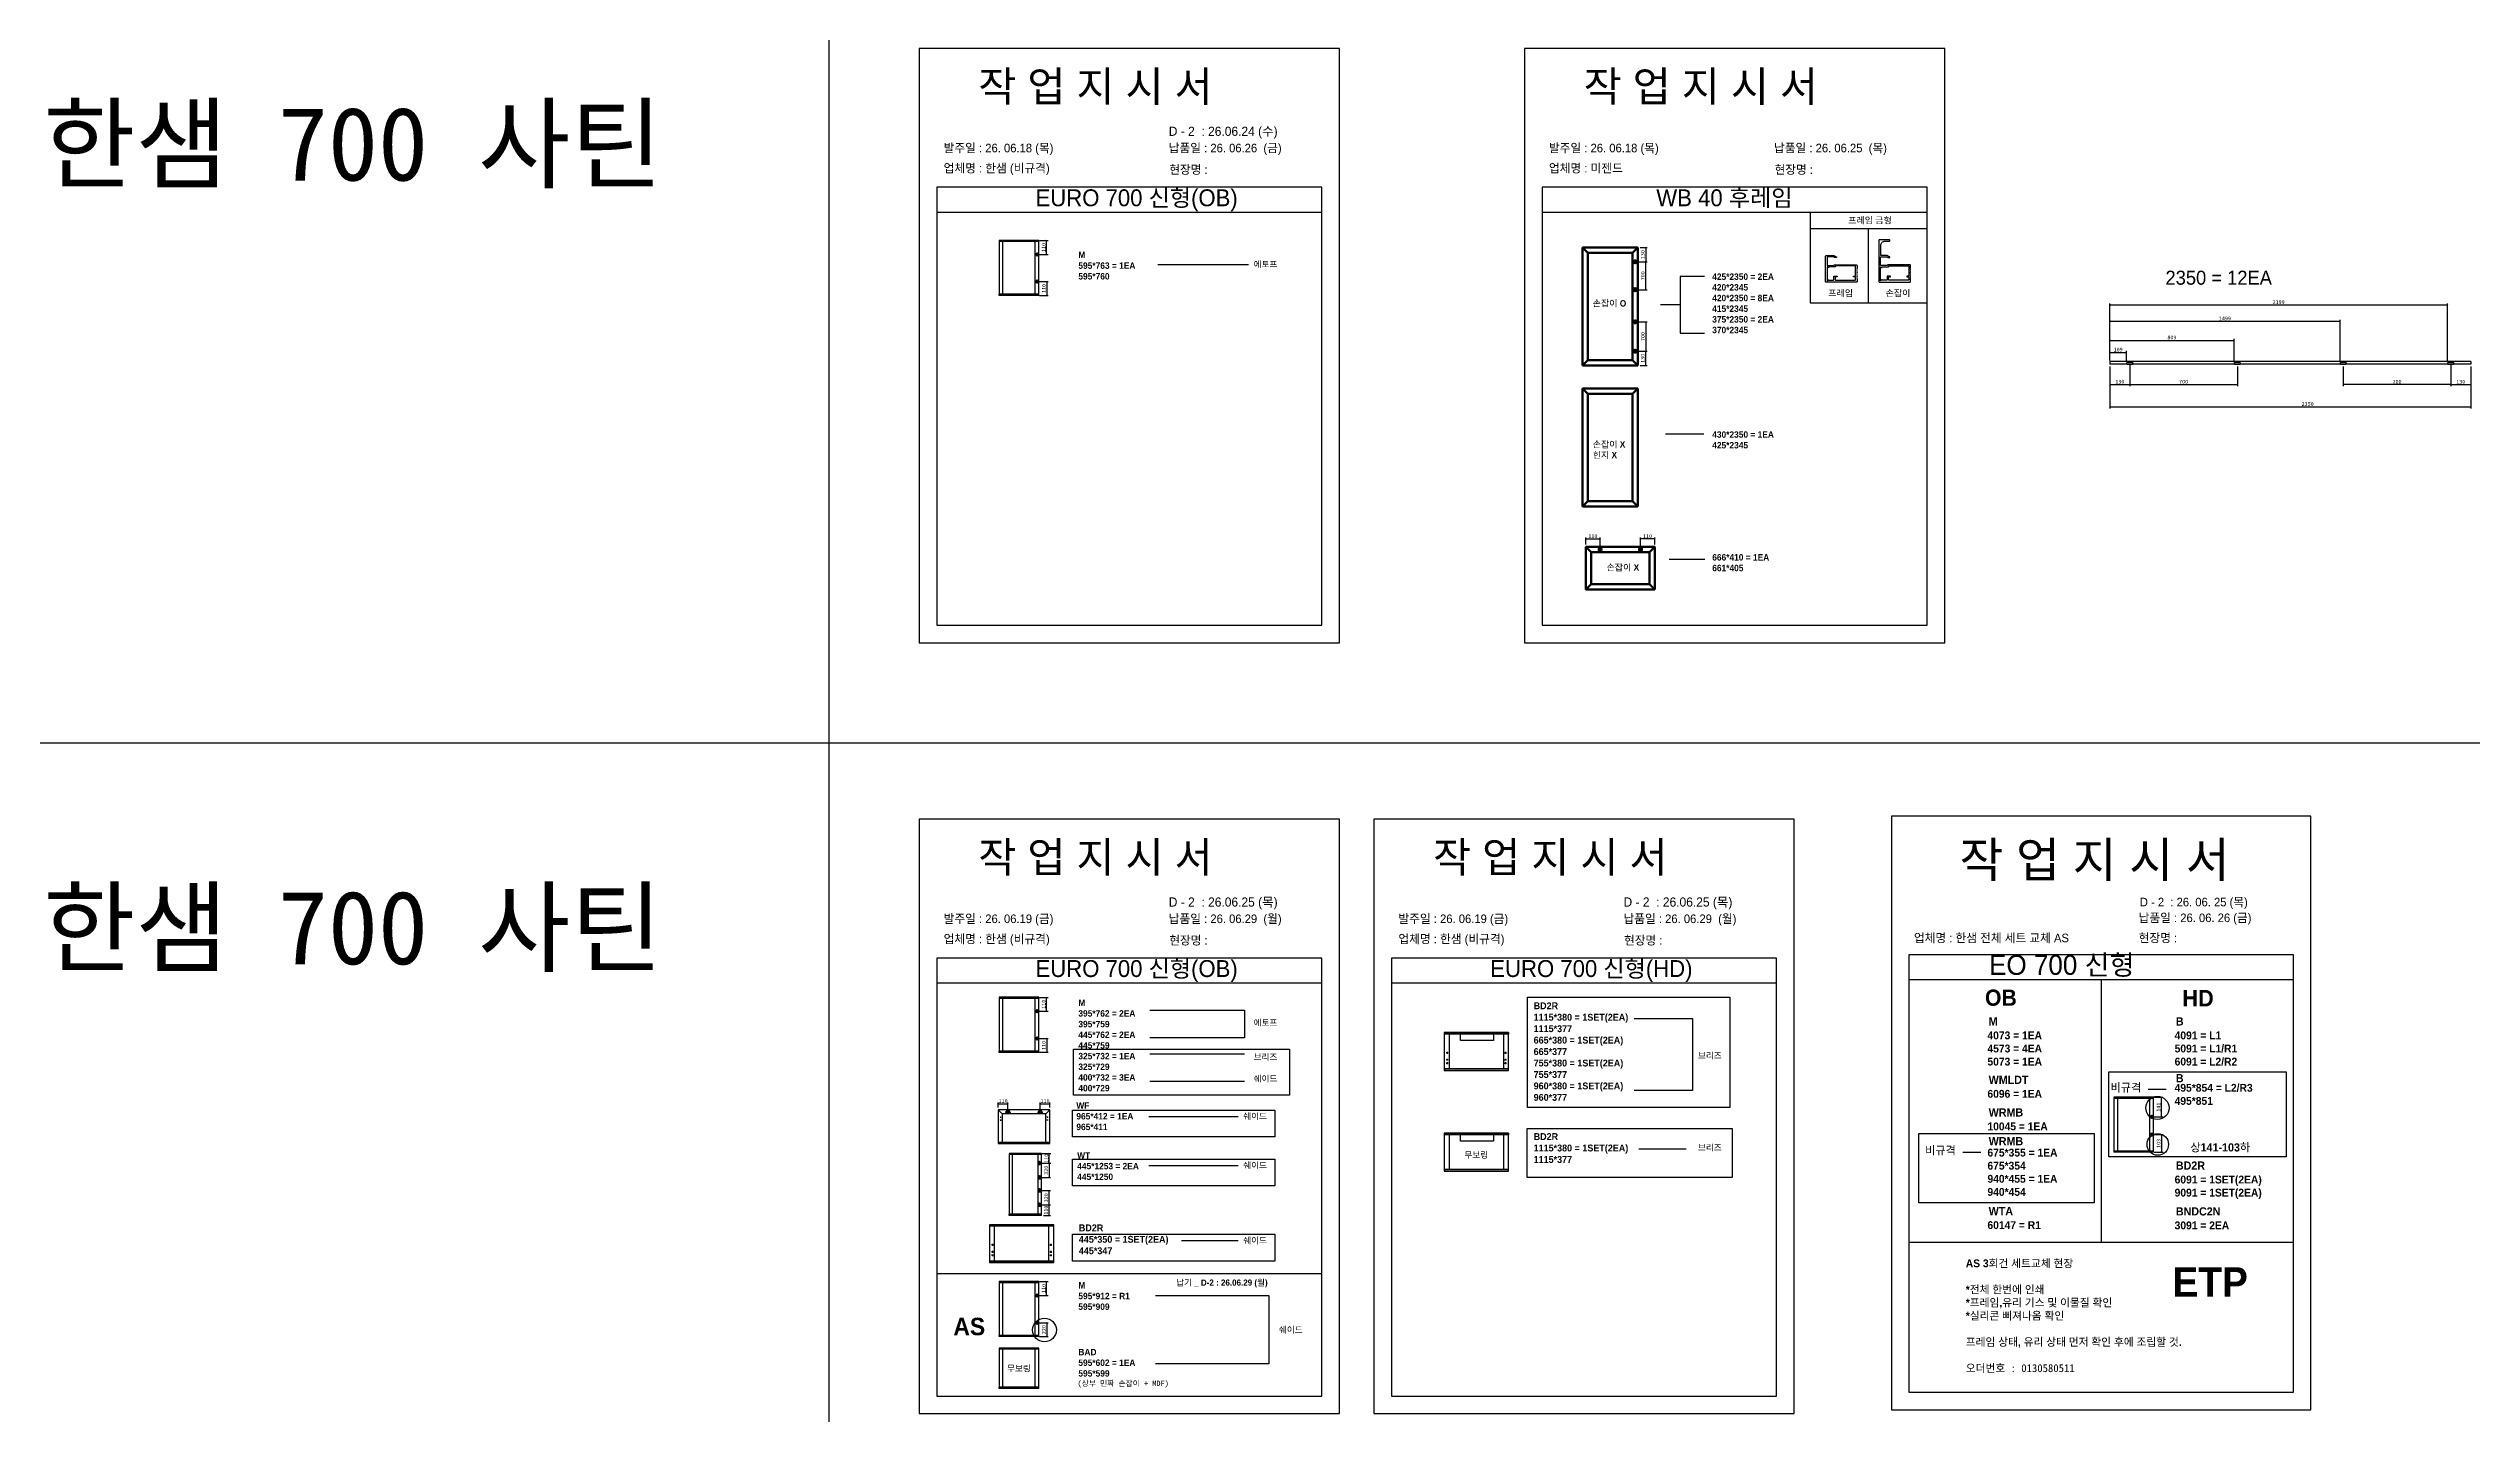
# Model space of a CAD drawing. Header units: millimetres. Extents: x -44117 to 256353, y -2095463 to 65325.
# Drawn here: x 105217 to 120997, y -1039553 to -1030664 of the extents above; entities that cross this region are included whole.
import ezdxf

# ---------------------------------------------------------------- set-up
doc = ezdxf.new("R2010")
doc.units = ezdxf.units.MM
doc.header["$LTSCALE"] = 10
doc.layers.add('Layer1', color=7, linetype='Continuous', lineweight=70)
doc.styles.add('MtX_Gulim', font='')
doc.styles.get('MtX_Gulim').set_extended_font_data('Gulim', bold=True)
doc.dimstyles.new('ISO-25', dxfattribs={"dimtxt": 2.5, "dimasz": 2.5, "dimexe": 1, "dimexo": 1, "dimtad": 1, "dimtxsty": 'Standard', "dimblk": 'ARCHTICK', "dimcen": 2.5, "dimadec": 0, "dimazin": 0, "dimtfac": 1, "dimtmove": 0, "dimatfit": 3, "dimfxl": 0, "dimarcsym": 0})

msp = doc.modelspace()

# ---------------------------------------------------------------- texts
at = {"linetype": 'Continuous', "style": 'MtX_Gulim'}
for s, height, p in [('OB', 105.582433, (117828.46144, -1036897.81388)), ('HD', 108.091558, (119113.95886, -1036902.48949)), ('M', 53.27809, (117852.54516, -1037026.37541)), ('B', 53.27809, (119071.54365, -1037026.37541)), ('WMLDT', 53.278086, (117852.54516, -1037406.7552)), ('비규격', 53.278086, (118645.89088, -1037456.93525)), ('B', 53.27809, (119071.54365, -1037396.02691)), ('WRMB', 53.278086, (117852.54516, -1037619.00418)), ('비규격', 53.278086, (117438.23835, -1037866.92495)), ('WRMB', 53.278086, (117852.54516, -1037806.23096)), ('BD2R', 53.278086, (119071.54365, -1037964.97791)), ('WTA', 53.278086, (117852.54516, -1038261.81561)), ('BNDC2N', 53.278086, (119071.54365, -1038263.53191)), ('ETP', 192.84667, (119049.8079, -1038793.22024))]:
    msp.add_text(s, height=height, dxfattribs=at).set_placement(p)
at = {"color": 1, "linetype": 'Continuous', "style": 'MtX_Gulim'}
msp.add_text('상141-103하', height=53.278086, dxfattribs=at).set_placement((119166.05052, -1037846.68794))
at = {"attachment_point": 1}
for s, width, gutter_width, heights, insert, char_height in [('{\\fGulim|b0|i0|c129|p50;작 업 지 시 서}', 4666.4485321, 17.63682, [-219.88959], (111272.24557, -1030812.2744), 197.5323919), ('{\\fGulim|b0|i0|c129|p50;작 업 지 시 서}', 4666.4485321, 17.63682, [-219.88959], (115214.24229, -1030812.2744), 197.5323919), ('{\\f굴림|b0|i0|c129|p50;한샘} 700 {\\f굴림|b0|i0|c129|p50;사틴}', 5072.1082947, 2395.6482, [-533.35869], (105182.75576, -1031045.20976), 479.1296392), ('{\\f굴림|b0|i0|c129|p50;한샘} 700 {\\f굴림|b0|i0|c129|p50;사틴}', 5072.1082947, 2395.6482, [-533.35869], (105182.75576, -1031045.20976), 479.1296392), ('{\\f굴림|b0|i0|c129|p50;한샘} 700 {\\f굴림|b0|i0|c129|p50;사틴}', 5072.1082947, 2395.6482, [-533.35869], (105182.75576, -1031045.20976), 479.1296392), ('{\\f굴림|b0|i0|c129|p50;한샘} 700 {\\f굴림|b0|i0|c129|p50;사틴}', 5072.1082947, 2395.6482, [-533.35869], (105182.75576, -1031045.20976), 479.1296392), ('{\\f굴림|b0|i0|c129|p50;한샘} 700 {\\f굴림|b0|i0|c129|p50;사틴}', 5072.1082947, 2395.6482, [-533.35869], (105182.75576, -1031045.20976), 479.1296392), ('{\\fGulim|b0|i0|c129|p50;업체명 : 한샘 (비규격)}', 5387.0305146, 20.36026, [58.82126], (111046.50593, -1031415.71886), 55.8685452), ('\\pt11;{\\fGulim|b0|i0|c129|p50;발주일 : 26. 06.18 (목)}', 5387.0305146, 20.36026, [56.20102], (111046.50593, -1031284.34442), 55.8685452), ('{\\fGulim|b0|i0|c129|p50;납품일 : 26. 06.26  (금)}', 5387.0305146, 20.36026, [57.15569], (112512.40857, -1031284.34442), 55.8685452), ('{\\fGulim|b0|i0|c129|p50;업체명 : 미젠드}', 5387.0305146, 20.36026, [58.82126], (114988.50265, -1031415.71886), 55.8685452), ('\\pt11;{\\fGulim|b0|i0|c129|p50;발주일 : 26. 06.18 (목)}', 5387.0305146, 20.36026, [56.20102], (114988.50265, -1031284.34442), 55.8685452), ('{\\fGulim|b0|i0|c129|p50;납품일 : 26. 06.25  (목)}', 5387.0305146, 20.36026, [57.15569], (116454.40529, -1031284.34442), 55.8685452), ('{\\fGulim|b0|i0|c129|p50;EURO 700 신형(OB)}', 2601.342149, 9.83176, [-138.56106], (111645.02026, -1031581.25146), 110.1157193), ('{\\fGulim|b0|i0|c129|p50;현장명 :  }', 5350.1178156, 20.22075, [61.9135], (112516.3066, -1031425.08827), 55.485726), ('{\\fGulim|b0|i0|c129|p50;WB 40 후레임}', 2601.342149, 9.83176, [-122.72551], (115687.92943, -1031581.25146), 110.1157193), ('{\\fGulim|b0|i0|c129|p50;현장명 :  }', 5350.1178156, 20.22075, [61.9135], (116458.30332, -1031425.08827), 55.485726), ('{\\f굴림|b1|i0|c129|p50;프레임 금형}', 12604.7778903, 162.10861, [1985.81544], (116938.00327, -1031762.19814), 41.6850715), ('{\\f굴림|b1|i0|c129|p50;M\\P595*763 = 1EA\\P\\C1;595*760}', 12604.7778903, 162.10861, [1985.81544], (111924.07556, -1031987.75473), 41.6850715), ('{\\f굴림|b1|i0|c129|p50;에토프}', 12072.7918459, 155.2668, [-44.41475], (113065.52229, -1032049.73081), 39.9257485), ('{\\f굴림|b1|i0|c129|p50;425*2350 = 2EA\\P\\C1;420*2345\\P\\C256;420*2350 = 8EA\\P\\C1;415*2345\\P\\C256;375*2350 = 2EA\\P\\C1;370*2345', 12604.7778903, 162.10861, [1985.81544], (116052.13793, -1032129.14983), 41.6850715), ('{\\fGulim|b0|i0|c129|p50;2350 = 12EA}', 2155.3243433, 8.14604, [-94.0298], (119003.7709, -1032111.0984), 91.2356303), ('{\\f굴림|b1|i0|c129|p50;손잡이 O}', 12604.7778903, 162.10861, [1985.81544], (115273.69316, -1032302.98817), 41.6850715), ('{\\f굴림|b1|i0|c129|p50;프레임}', 12604.7778903, 162.10861, [1985.81544], (116808.19064, -1032236.12178), 41.6850715), ('{\\f굴림|b1|i0|c129|p50;손잡이}', 12604.7778903, 162.10861, [1985.81544], (117181.3842, -1032236.12178), 41.6850715), ('{\\f굴림|b1|i0|c129|p50;손잡이 X\\P힌지 X}', 12604.7778903, 162.10861, [1985.81544], (115273.69316, -1033221.4477), 41.6850715), ('{\\f굴림|b1|i0|c129|p50;430*2350 = 1EA\\P\\C1;425*2345}', 12604.7778903, 162.10861, [1985.81544], (116052.13793, -1033157.29146), 41.6850715), ('{\\f굴림|b1|i0|c129|p50;손잡이 X}', 12604.7778903, 162.10861, [1985.81544], (115363.95671, -1034022.4517), 41.6850715), ('{\\f굴림|b1|i0|c129|p50;666*410 = 1EA\\P\\C1;661*405}', 12604.7778903, 162.10861, [1985.81544], (116052.13793, -1033956.84328), 41.6850715), ('{\\fGulim|b0|i0|c129|p50;작 업 지 시 서}', 4666.4485321, 17.63682, [-219.88959], (111272.24557, -1035831.41667), 197.5323919), ('{\\fGulim|b0|i0|c129|p50;작 업 지 시 서}', 4666.4485321, 17.63682, [-219.88959], (114233.95406, -1035831.41667), 197.5323919), ('{\\fGulim|b0|i0|c129|p50;작 업 지 시 서}', 5379.2750319, 20.33095, [-253.47897], (117662.50791, -1035833.01065), 227.706586), ('{\\f굴림|b0|i0|c129|p50;한샘} 700 {\\f굴림|b0|i0|c129|p50;사틴}', 5072.1082947, 2395.6482, [-533.35869], (105182.75576, -1036148.56184), 479.1296392), ('{\\f굴림|b0|i0|c129|p50;한샘} 700 {\\f굴림|b0|i0|c129|p50;사틴}', 5072.1082947, 2395.6482, [-533.35869], (105182.75576, -1036148.56184), 479.1296392), ('{\\f굴림|b0|i0|c129|p50;한샘} 700 {\\f굴림|b0|i0|c129|p50;사틴}', 5072.1082947, 2395.6482, [-533.35869], (105182.75576, -1036148.56184), 479.1296392), ('{\\f굴림|b0|i0|c129|p50;한샘} 700 {\\f굴림|b0|i0|c129|p50;사틴}', 5072.1082947, 2395.6482, [-533.35869], (105182.75576, -1036148.56184), 479.1296392), ('{\\f굴림|b0|i0|c129|p50;한샘} 700 {\\f굴림|b0|i0|c129|p50;사틴}', 5072.1082947, 2395.6482, [-533.35869], (105182.75576, -1036148.56184), 479.1296392), ('\\pt11;{\\fGulim|b0|i0|c129|p50;발주일 : 26. 06.19 (금)}', 5387.0305146, 20.36026, [56.20102], (111046.50593, -1036303.48669), 55.8685452), ('{\\fGulim|b0|i0|c129|p50;납품일 : 26. 06.29  (월)}', 5387.0305146, 20.36026, [57.15569], (112512.40857, -1036303.48669), 55.8685452), ('\\pt11;{\\fGulim|b0|i0|c129|p50;발주일 : 26. 06.19 (금)}', 5387.0305146, 20.36026, [56.20102], (114008.21442, -1036303.48669), 55.8685452), ('{\\fGulim|b0|i0|c129|p50;납품일 : 26. 06.29  (월)}', 5387.0305146, 20.36026, [57.15569], (115474.11706, -1036303.48669), 55.8685452), ('{\\fGulim|b0|i0|c129|p50;납품일 : 26. 06. 26 (금)}', 5379.2750319, 20.33095, [57.0734], (118829.57493, -1036297.25008), 55.7881136), ('{\\fGulim|b0|i0|c129|p50;업체명 : 한샘 (비규격)}', 5387.0305146, 20.36026, [58.82126], (111046.50593, -1036434.86113), 55.8685452), ('{\\fGulim|b0|i0|c129|p50;현장명 :  }', 5350.1178156, 20.22075, [61.9135], (112516.3066, -1036444.23054), 55.485726), ('{\\fGulim|b0|i0|c129|p50;업체명 : 한샘 (비규격)}', 5387.0305146, 20.36026, [58.82126], (114008.21442, -1036434.86113), 55.8685452), ('{\\fGulim|b0|i0|c129|p50;현장명 :  }', 5350.1178156, 20.22075, [61.9135], (115478.01509, -1036444.23054), 55.485726), ('{\\fGulim|b0|i0|c129|p50;업체명 : 한샘 전체 세트 교체 AS}', 5379.2750319, 20.33095, [58.73657], (117365.78268, -1036428.43539), 55.7881136), ('{\\fGulim|b0|i0|c129|p50;현장명 :}', 5379.2750319, 20.33095, [64.23516], (118829.57493, -1036428.43539), 55.7881136), ('{\\fGulim|b0|i0|c129|p50;EURO 700 신형(OB)}', 2601.342149, 9.83176, [-138.56106], (111645.02026, -1036600.39374), 110.1157193), ('{\\fGulim|b0|i0|c129|p50;EURO 700 신형(HD)}', 2601.342149, 9.83176, [-138.56106], (114606.72874, -1036600.39374), 110.1157193), ('{\\fGulim|b0|i0|c129|p50;EO 700 신형}', 3062.2977662, 11.57394, [-144.64497], (117854.86183, -1036566.97173), 129.6281312), ('{\\f굴림|b1|i0|c129|p50;M\\P395*762 = 2EA\\P\\C1;395*759\\P\\C256;445*762 = 2EA\\P\\C1;445*759\\P\\C256;325*732 = 1EA\\P\\C1;325*729\\P\\C256;400*732 = 3EA\\P\\C1;400*729}', 12604.7778903, 162.10861, [1985.81544], (111924.07556, -1036857.18732), 41.6850715), ('{\\f굴림|b1|i0|c129|p50;BD2R\\P1115*380 = 1SET(2EA)\\P\\C1;1115*377\\P\\C256;665*380 = 1SET(2EA)\\P\\C1;665*377\\P\\C256;755*380 = 1SET(2EA)\\P\\C1;755*377\\P\\C256;960*380 = 1SET(2EA)\\P\\C1;960*377}', 13523.3068054, 173.92171, [-662.85467], (114888.96714, -1036875.65489), 44.7227247), ('{\\f굴림|b1|i0|c129|p50;에토프}', 12072.7918459, 155.2668, [-44.41475], (113065.52229, -1036988.26018), 39.9257485), ('{\\f굴림|b1|i0|c129|p50;4073 = 1EA\\P4573 = 4EA\\P5073 = 1EA}', 15475.3928796, 199.02726, [-223.60104], (117844.49391, -1037065.23671), 51.1784392), ('{\\f굴림|b1|i0|c129|p50;4091 = L1\\P5091 = L1/R1\\P6091 = L2/R2\\P\\P495*854 = L2/R3\\P\\C1;495*851}', 15475.3928796, 199.02726, [1444.47162], (119063.49241, -1037065.23671), 51.1784392), ('{\\f굴림|b1|i0|c129|p50;브리즈}', 12072.7918459, 155.2668, [-44.36194], (113065.52229, -1037210.90535), 39.9257485), ('{\\f굴림|b1|i0|c129|p50;브리즈}', 12072.7918459, 155.2668, [-44.36194], (115959.55753, -1037202.54631), 39.9257485), ('{\\f굴림|b1|i0|c129|p50;쉐이드}', 12072.7918459, 155.2668, [44.41475], (113065.52229, -1037352.93762), 39.9257485), ('{\\f굴림|b1|i0|c129|p50;WF\\P965*412 = 1EA\\P\\C1;965*411}', 12604.7778903, 162.10861, [-182.06892], (111911.00136, -1037527.03122), 41.6850715), ('{\\f굴림|b1|i0|c129|p50;6096 = 1EA}', 15475.3928796, 199.02726, [-52.73546], (117844.49391, -1037445.6165), 51.1784392), ('{\\f굴림|b1|i0|c129|p50;쉐이드}', 12072.7918459, 155.2668, [-44.36194], (112997.84904, -1037597.09589), 39.9257485), ('{\\f굴림|b1|i0|c129|p50;10045 = 1EA\\P\\P675*355 = 1EA\\P\\C1;675*354\\P\\C256;940*455 = 1EA\\P\\C1;940*454}', 15475.3928796, 199.02726, [-479.56093], (117844.49391, -1037657.86548), 51.1784392), ('{\\f굴림|b1|i0|c129|p50;WT\\P445*1253 = 2EA\\P\\C1;445*1250}', 12604.7778903, 162.10861, [-182.06892], (111916.55525, -1037851.51589), 41.6850715), ('{\\f굴림|b1|i0|c129|p50;무보링}', 12072.7918459, 155.2668, [-44.46757], (114438.47604, -1037849.24763), 39.9257485), ('{\\f굴림|b1|i0|c129|p50;BD2R\\P1115*380 = 1SET(2EA)\\P\\C1;1115*377}', 13523.3068054, 173.92171, [-200.18743], (114888.96714, -1037727.21598), 44.7227247), ('{\\f굴림|b1|i0|c129|p50;브리즈}', 12072.7918459, 155.2668, [-44.36194], (115959.55753, -1037801.10588), 39.9257485), ('{\\f굴림|b1|i0|c129|p50;쉐이드}', 12072.7918459, 155.2668, [-44.36194], (112997.84904, -1037917.03492), 39.9257485), ('{\\f굴림|b1|i0|c129|p50;6091 = 1SET(2EA)\\P9091 = 1SET(2EA)}', 15475.3928796, 199.02726, [1444.47162], (119063.49241, -1038003.83921), 51.1784392), ('{\\f굴림|b1|i0|c129|p50;BD2R\\P445*350 = 1SET(2EA)\\P\\C1;445*347}', 13523.3068054, 173.92171, [-200.18743], (111927.25865, -1038321.80161), 44.7227247), ('{\\f굴림|b1|i0|c129|p50;60147 = R1}', 15475.3928796, 199.02726, [-52.66776], (117844.49391, -1038300.67691), 51.1784392), ('{\\f굴림|b1|i0|c129|p50;3091 = 2EA}', 15475.3928796, 199.02726, [1444.47162], (119063.49241, -1038302.39321), 51.1784392), ('{\\f굴림|b1|i0|c129|p50;쉐이드}', 12072.7918459, 155.2668, [-44.36194], (112997.84904, -1038406.15635), 39.9257485), ('{\\f굴림|b1|i0|c129|p50;AS 3회건 세트교체 현장\\P\\P*전체 한번에 인쇄\\P*프레임,유리 기스 및 이물질 확인\\P*실리콘 삐져나옴 확인\\P\\P\\C1;프레임 상태, 유리 상태 먼저 확인 후에 조립할 것.\\P\\C256;\\P\\f굴림|b0|i0|c129|p50;오더번호} : 0130580511', 15475.3928796, 199.02726, [-751.0616], (117703.33012, -1038549.57523), 51.1784392), ('{\\f굴림|b1|i0|c129|p50;M\\P595*912 = R1\\P\\C1;595*909}', 12604.7778903, 162.10861, [1985.81544], (111924.07556, -1038697.53465), 41.6850715), ('{\\f굴림|b1|i0|c129|p50;쉐이드}', 12072.7918459, 155.2668, [-44.36194], (113230.12344, -1038988.20857), 39.9257485), ('{\\f굴림|b1|i0|c129|p50;BAD\\P595*602 = 1EA\\P\\C1;595*599}', 12604.7778903, 162.10861, [1985.81544], (111924.07556, -1039132.00682), 41.6850715), ('{\\f굴림|b1|i0|c129|p50;무보링}', 12072.7918459, 155.2668, [-44.46757], (111459.85359, -1039239.49077), 39.9257485)]:
    msp.add_mtext_dynamic_manual_height_columns(s, width=width, gutter_width=gutter_width, heights=heights, dxfattribs=dict(at, insert=insert, char_height=char_height))
at = {"color": 1, "attachment_point": 1}
for s, width, gutter_width, heights, insert, char_height in [('{\\fGulim|b0|i0|c129|p50;D - 2  : 26.06.24 (수)}', 5759.0217184, 21.7662, [61.10247], (112512.72303, -1031173.28555), 59.7264419), ('{\\fGulim|b0|i0|c129|p50;D - 2  : 26.06.25 (목)}', 5759.0217184, 21.7662, [61.10247], (112512.72303, -1036192.42782), 59.7264419), ('{\\fGulim|b0|i0|c129|p50;D - 2  : 26.06.25 (목)}', 5759.0217184, 21.7662, [61.10247], (115474.43152, -1036192.42782), 59.7264419), ('{\\fGulim|b0|i0|c129|p50;D - 2  : 26. 06. 25 (목)}', 5379.2750319, 20.33095, [57.0734], (118837.15024, -1036194.61612), 55.7881136), ('{\\f굴림|b1|i0|c129|p50;납기 _ D-2 : 26.06.29 (월)}', 12072.7918459, 155.2668, [-50.01281], (112561.27093, -1038680.43431), 39.9257485), ('{\\f굴림|b1|i0|c129|p50;AS}', 34453.1079802, 443.09749, [-117.25505], (111110.05586, -1038929.40202), 113.9393557)]:
    msp.add_mtext_dynamic_manual_height_columns(s, width=width, gutter_width=gutter_width, heights=heights, dxfattribs=dict(at, insert=insert, char_height=char_height))
at = {"lineweight": 0, "insert": (111918.73991, -1039338.67077), "char_height": 36.0207087, "attachment_point": 1}
msp.add_mtext('(상부 민짜 손잡이 + MDF)', dxfattribs=at)

# ---------------------------------------------------------------- blocks, each defined once
blk = doc.blocks.new('_ArchTick')
at = {"color": 0, "linetype": 'ByBlock', "const_width": 0.15}
blk.add_lwpolyline([(-0.5, -0.5), (0.5, 0.5)], dxfattribs=at)
blk = doc.blocks.new('*D7001')
at = {"color": 0, "lineweight": -2}
for p, q in [((111670, -1036843), (111727, -1036843)), ((111717, -1036934), (111717, -1036843)), ((111670, -1036934), (111727, -1036934))]:
    blk.add_line(p, q, dxfattribs=at)
at = {"layer": 'Defpoints', "color": 0}
for p in [(111655, -1036843), (111717, -1036843), (111655, -1036934)]:
    blk.add_point(p, dxfattribs=at)
at = {"color": 0, "lineweight": -2, "xscale": 10, "yscale": 10, "zscale": 10}
for p, rotation in [((111717, -1036843), 90), ((111717, -1036934), 270)]:
    blk.add_blockref('_ArchTick', p, dxfattribs=dict(at, rotation=rotation))
at = {"color": 0, "insert": (111698, -1036888), "char_height": 25, "attachment_point": 5, "rotation": 90}
blk.add_mtext('110', dxfattribs=at)
blk = doc.blocks.new('*D7002')
at = {"color": 0, "lineweight": -2}
for p, q in [((111670, -1037111), (111728, -1037111)), ((111670, -1037201), (111728, -1037201)), ((111718, -1037111), (111718, -1037201))]:
    blk.add_line(p, q, dxfattribs=at)
at = {"layer": 'Defpoints', "color": 0}
for p in [(111655, -1037111), (111655, -1037201), (111718, -1037201)]:
    blk.add_point(p, dxfattribs=at)
at = {"color": 0, "lineweight": -2, "xscale": 10, "yscale": 10, "zscale": 10}
for p, rotation in [((111718, -1037111), 90), ((111718, -1037201), 270)]:
    blk.add_blockref('_ArchTick', p, dxfattribs=dict(at, rotation=rotation))
at = {"color": 0, "insert": (111699, -1037156), "char_height": 25, "attachment_point": 5, "rotation": 90}
blk.add_mtext('110', dxfattribs=at)
blk = doc.blocks.new('*D7003')
at = {"color": 0, "lineweight": -2}
for p, q in [((111402, -1037560), (111402, -1037527)), ((111402, -1037537), (111465, -1037537)), ((111465, -1037573), (111465, -1037527))]:
    blk.add_line(p, q, dxfattribs=at)
at = {"layer": 'Defpoints', "color": 0}
for p in [(111465, -1037537), (111402, -1037575), (111465, -1037588)]:
    blk.add_point(p, dxfattribs=at)
at = {"color": 0, "lineweight": -2, "xscale": 10, "yscale": 10, "zscale": 10, "rotation": 180}
blk.add_blockref('_ArchTick', (111402, -1037537), dxfattribs=at)
at = {"color": 0, "lineweight": -2, "xscale": 10, "yscale": 10, "zscale": 10}
blk.add_blockref('_ArchTick', (111465, -1037537), dxfattribs=at)
at = {"color": 0, "insert": (111434, -1037518), "char_height": 25, "attachment_point": 5}
blk.add_mtext('110', dxfattribs=at)
blk = doc.blocks.new('*D7004')
at = {"color": 0, "lineweight": -2}
for p, q in [((111675, -1037573), (111675, -1037527)), ((111675, -1037537), (111738, -1037537)), ((111738, -1037560), (111738, -1037527))]:
    blk.add_line(p, q, dxfattribs=at)
at = {"layer": 'Defpoints', "color": 0}
for p in [(111738, -1037537), (111675, -1037588), (111738, -1037575)]:
    blk.add_point(p, dxfattribs=at)
at = {"color": 0, "lineweight": -2, "xscale": 10, "yscale": 10, "zscale": 10, "rotation": 180}
blk.add_blockref('_ArchTick', (111675, -1037537), dxfattribs=at)
at = {"color": 0, "lineweight": -2, "xscale": 10, "yscale": 10, "zscale": 10}
blk.add_blockref('_ArchTick', (111738, -1037537), dxfattribs=at)
at = {"color": 0, "insert": (111707, -1037518), "char_height": 25, "attachment_point": 5}
blk.add_mtext('110', dxfattribs=at)
blk = doc.blocks.new('*D7005')
at = {"color": 0, "lineweight": -2}
for p, q in [((111688, -1037860), (111744, -1037860)), ((111734, -1037923), (111734, -1037860)), ((111688, -1037923), (111744, -1037923))]:
    blk.add_line(p, q, dxfattribs=at)
at = {"layer": 'Defpoints', "color": 0}
for p in [(111673, -1037860), (111734, -1037860), (111673, -1037923)]:
    blk.add_point(p, dxfattribs=at)
at = {"color": 0, "lineweight": -2, "xscale": 10, "yscale": 10, "zscale": 10}
for p, rotation in [((111734, -1037860), 90), ((111734, -1037923), 270)]:
    blk.add_blockref('_ArchTick', p, dxfattribs=dict(at, rotation=rotation))
at = {"color": 0, "insert": (111716, -1037891), "char_height": 25, "attachment_point": 5, "rotation": 90}
blk.add_mtext('110', dxfattribs=at)
blk = doc.blocks.new('*D7006')
at = {"color": 0, "lineweight": -2}
for p, q in [((111688, -1038195), (111743, -1038195)), ((111733, -1038263), (111733, -1038195)), ((111698, -1038263), (111743, -1038263))]:
    blk.add_line(p, q, dxfattribs=at)
at = {"layer": 'Defpoints', "color": 0}
for p in [(111673, -1038195), (111733, -1038195), (111683, -1038263)]:
    blk.add_point(p, dxfattribs=at)
at = {"color": 0, "lineweight": -2, "xscale": 10, "yscale": 10, "zscale": 10}
for p, rotation in [((111733, -1038195), 90), ((111733, -1038263), 270)]:
    blk.add_blockref('_ArchTick', p, dxfattribs=dict(at, rotation=rotation))
at = {"color": 0, "insert": (111714, -1038229), "char_height": 25, "attachment_point": 5, "rotation": 90}
blk.add_mtext('110', dxfattribs=at)
blk = doc.blocks.new('*D7007')
at = {"color": 0, "lineweight": -2}
for p, q in [((111688, -1038101), (111743, -1038101)), ((111688, -1038195), (111743, -1038195)), ((111733, -1038195), (111733, -1038101))]:
    blk.add_line(p, q, dxfattribs=at)
at = {"layer": 'Defpoints', "color": 0}
for p in [(111673, -1038101), (111673, -1038195), (111733, -1038101)]:
    blk.add_point(p, dxfattribs=at)
at = {"color": 0, "lineweight": -2, "xscale": 10, "yscale": 10, "zscale": 10}
for p, rotation in [((111733, -1038101), 90), ((111733, -1038195), 270)]:
    blk.add_blockref('_ArchTick', p, dxfattribs=dict(at, rotation=rotation))
at = {"color": 0, "insert": (111714, -1038148), "char_height": 25, "attachment_point": 5, "rotation": 90}
blk.add_mtext('320', dxfattribs=at)
blk = doc.blocks.new('*D7008')
at = {"color": 0, "lineweight": -2}
for p, q in [((111688, -1037923), (111743, -1037923)), ((111688, -1038016), (111743, -1038016)), ((111733, -1037923), (111733, -1038016))]:
    blk.add_line(p, q, dxfattribs=at)
at = {"layer": 'Defpoints', "color": 0}
for p in [(111673, -1037923), (111673, -1038016), (111733, -1038016)]:
    blk.add_point(p, dxfattribs=at)
at = {"color": 0, "lineweight": -2, "xscale": 10, "yscale": 10, "zscale": 10}
for p, rotation in [((111733, -1037923), 90), ((111733, -1038016), 270)]:
    blk.add_blockref('_ArchTick', p, dxfattribs=dict(at, rotation=rotation))
at = {"color": 0, "insert": (111714, -1037969), "char_height": 25, "attachment_point": 5, "rotation": 90}
blk.add_mtext('320', dxfattribs=at)
blk = doc.blocks.new('*D7009')
at = {"color": 0, "lineweight": -2}
for p, q in [((111670, -1038694), (111727, -1038694)), ((111670, -1038785), (111727, -1038785)), ((111717, -1038785), (111717, -1038694))]:
    blk.add_line(p, q, dxfattribs=at)
at = {"layer": 'Defpoints', "color": 0}
for p in [(111655, -1038694), (111655, -1038785), (111717, -1038694)]:
    blk.add_point(p, dxfattribs=at)
at = {"color": 0, "lineweight": -2, "xscale": 10, "yscale": 10, "zscale": 10}
for p, rotation in [((111717, -1038694), 90), ((111717, -1038785), 270)]:
    blk.add_blockref('_ArchTick', p, dxfattribs=dict(at, rotation=rotation))
at = {"color": 0, "insert": (111698, -1038739), "char_height": 25, "attachment_point": 5, "rotation": 90}
blk.add_mtext('110', dxfattribs=at)
blk = doc.blocks.new('*D7010')
at = {"color": 0, "lineweight": -2}
for p, q in [((111670, -1038962), (111728, -1038962)), ((111718, -1038962), (111718, -1039052)), ((111670, -1039052), (111728, -1039052))]:
    blk.add_line(p, q, dxfattribs=at)
at = {"layer": 'Defpoints', "color": 0}
for p in [(111655, -1038962), (111655, -1039052), (111718, -1039052)]:
    blk.add_point(p, dxfattribs=at)
at = {"color": 0, "lineweight": -2, "xscale": 10, "yscale": 10, "zscale": 10}
for p, rotation in [((111718, -1038962), 90), ((111718, -1039052), 270)]:
    blk.add_blockref('_ArchTick', p, dxfattribs=dict(at, rotation=rotation))
at = {"color": 0, "insert": (111699, -1039007), "char_height": 25, "attachment_point": 5, "rotation": 90}
blk.add_mtext('220', dxfattribs=at)
blk = doc.blocks.new('*D7011')
at = {"color": 0, "lineweight": -2}
for p, q in [((118930, -1037494), (118987, -1037494)), ((118977, -1037622), (118977, -1037494)), ((118930, -1037622), (118987, -1037622))]:
    blk.add_line(p, q, dxfattribs=at)
at = {"layer": 'Defpoints', "color": 0}
for p in [(118915, -1037494), (118977, -1037494), (118915, -1037622)]:
    blk.add_point(p, dxfattribs=at)
at = {"color": 0, "lineweight": -2, "xscale": 10, "yscale": 10, "zscale": 10}
for p, rotation in [((118977, -1037494), 90), ((118977, -1037622), 270)]:
    blk.add_blockref('_ArchTick', p, dxfattribs=dict(at, rotation=rotation))
at = {"color": 0, "insert": (118958, -1037558), "char_height": 25, "attachment_point": 5, "rotation": 90}
blk.add_mtext('141', dxfattribs=at)
blk = doc.blocks.new('*D7012')
at = {"color": 0, "lineweight": -2}
for p, q in [((118930, -1037736), (118988, -1037736)), ((118930, -1037852), (118988, -1037852)), ((118978, -1037736), (118978, -1037852))]:
    blk.add_line(p, q, dxfattribs=at)
at = {"layer": 'Defpoints', "color": 0}
for p in [(118915, -1037736), (118915, -1037852), (118978, -1037852)]:
    blk.add_point(p, dxfattribs=at)
at = {"color": 0, "lineweight": -2, "xscale": 10, "yscale": 10, "zscale": 10}
for p, rotation in [((118978, -1037736), 90), ((118978, -1037852), 270)]:
    blk.add_blockref('_ArchTick', p, dxfattribs=dict(at, rotation=rotation))
at = {"color": 0, "insert": (118959, -1037794), "char_height": 25, "attachment_point": 5, "rotation": 90}
blk.add_mtext('103', dxfattribs=at)
blk = doc.blocks.new('*D6993')
at = {"color": 0, "lineweight": -2}
for p, q in [((111670, -1031914), (111727, -1031914)), ((111670, -1032005), (111727, -1032005)), ((111717, -1032005), (111717, -1031914))]:
    blk.add_line(p, q, dxfattribs=at)
at = {"layer": 'Defpoints', "color": 0}
for p in [(111655, -1031914), (111655, -1032005), (111717, -1031914)]:
    blk.add_point(p, dxfattribs=at)
at = {"color": 0, "lineweight": -2, "xscale": 10, "yscale": 10, "zscale": 10}
for p, rotation in [((111717, -1031914), 90), ((111717, -1032005), 270)]:
    blk.add_blockref('_ArchTick', p, dxfattribs=dict(at, rotation=rotation))
at = {"color": 0, "insert": (111698, -1031960), "char_height": 25, "attachment_point": 5, "rotation": 90}
blk.add_mtext('110', dxfattribs=at)
blk = doc.blocks.new('*D6994')
at = {"color": 0, "lineweight": -2}
for p, q in [((111670, -1032182), (111728, -1032182)), ((111718, -1032182), (111718, -1032272)), ((111670, -1032272), (111728, -1032272))]:
    blk.add_line(p, q, dxfattribs=at)
at = {"layer": 'Defpoints', "color": 0}
for p in [(111655, -1032182), (111655, -1032272), (111718, -1032272)]:
    blk.add_point(p, dxfattribs=at)
at = {"color": 0, "lineweight": -2, "xscale": 10, "yscale": 10, "zscale": 10}
for p, rotation in [((111718, -1032182), 90), ((111718, -1032272), 270)]:
    blk.add_blockref('_ArchTick', p, dxfattribs=dict(at, rotation=rotation))
at = {"color": 0, "insert": (111699, -1032227), "char_height": 25, "attachment_point": 5, "rotation": 90}
blk.add_mtext('110', dxfattribs=at)
blk = doc.blocks.new('*D6995')
at = {"color": 0, "lineweight": -2}
for p, q in [((115582, -1031960), (115629, -1031960)), ((115619, -1031960), (115619, -1032053)), ((115565, -1032053), (115629, -1032053))]:
    blk.add_line(p, q, dxfattribs=at)
at = {"layer": 'Defpoints', "color": 0}
for p in [(115567, -1031960), (115550, -1032053), (115619, -1032053)]:
    blk.add_point(p, dxfattribs=at)
at = {"color": 0, "lineweight": -2, "xscale": 10, "yscale": 10, "zscale": 10}
for p, rotation in [((115619, -1031960), 90), ((115619, -1032053), 270)]:
    blk.add_blockref('_ArchTick', p, dxfattribs=dict(at, rotation=rotation))
at = {"color": 0, "insert": (115600, -1032006), "char_height": 25, "attachment_point": 5, "rotation": 90}
blk.add_mtext('130', dxfattribs=at)
blk = doc.blocks.new('*D6996')
at = {"color": 0, "lineweight": -2}
for p, q in [((115565, -1032636), (115629, -1032636)), ((115619, -1032728), (115619, -1032636)), ((115582, -1032728), (115629, -1032728))]:
    blk.add_line(p, q, dxfattribs=at)
at = {"layer": 'Defpoints', "color": 0}
for p in [(115550, -1032636), (115619, -1032636), (115567, -1032728)]:
    blk.add_point(p, dxfattribs=at)
at = {"color": 0, "lineweight": -2, "xscale": 10, "yscale": 10, "zscale": 10}
for p, rotation in [((115619, -1032636), 90), ((115619, -1032728), 270)]:
    blk.add_blockref('_ArchTick', p, dxfattribs=dict(at, rotation=rotation))
at = {"color": 0, "insert": (115600, -1032682), "char_height": 25, "attachment_point": 5, "rotation": 90}
blk.add_mtext('130', dxfattribs=at)
blk = doc.blocks.new('*D6997')
at = {"color": 0, "lineweight": -2}
for p, q in [((115565, -1032053), (115629, -1032053)), ((115619, -1032235), (115619, -1032053)), ((115565, -1032235), (115629, -1032235))]:
    blk.add_line(p, q, dxfattribs=at)
at = {"layer": 'Defpoints', "color": 0}
for p in [(115550, -1032053), (115619, -1032053), (115550, -1032235)]:
    blk.add_point(p, dxfattribs=at)
at = {"color": 0, "lineweight": -2, "xscale": 10, "yscale": 10, "zscale": 10}
for p, rotation in [((115619, -1032053), 90), ((115619, -1032235), 270)]:
    blk.add_blockref('_ArchTick', p, dxfattribs=dict(at, rotation=rotation))
at = {"color": 0, "insert": (115600, -1032144), "char_height": 25, "attachment_point": 5, "rotation": 90}
blk.add_mtext('700', dxfattribs=at)
blk = doc.blocks.new('*D6998')
at = {"color": 0, "lineweight": -2}
for p, q in [((115565, -1032445), (115629, -1032445)), ((115619, -1032445), (115619, -1032636)), ((115565, -1032636), (115629, -1032636))]:
    blk.add_line(p, q, dxfattribs=at)
at = {"layer": 'Defpoints', "color": 0}
for p in [(115550, -1032445), (115550, -1032636), (115619, -1032636)]:
    blk.add_point(p, dxfattribs=at)
at = {"color": 0, "lineweight": -2, "xscale": 10, "yscale": 10, "zscale": 10}
for p, rotation in [((115619, -1032445), 90), ((115619, -1032636), 270)]:
    blk.add_blockref('_ArchTick', p, dxfattribs=dict(at, rotation=rotation))
at = {"color": 0, "insert": (115600, -1032540), "char_height": 25, "attachment_point": 5, "rotation": 90}
blk.add_mtext('700', dxfattribs=at)
blk = doc.blocks.new('*D6999')
at = {"color": 0, "lineweight": -2}
for p, q in [((115229, -1033895), (115229, -1033848)), ((115229, -1033858), (115322, -1033858)), ((115322, -1033912), (115322, -1033848))]:
    blk.add_line(p, q, dxfattribs=at)
at = {"layer": 'Defpoints', "color": 0}
for p in [(115229, -1033910), (115322, -1033858), (115322, -1033927)]:
    blk.add_point(p, dxfattribs=at)
at = {"color": 0, "lineweight": -2, "xscale": 10, "yscale": 10, "zscale": 10, "rotation": 180}
blk.add_blockref('_ArchTick', (115229, -1033858), dxfattribs=at)
at = {"color": 0, "lineweight": -2, "xscale": 10, "yscale": 10, "zscale": 10}
blk.add_blockref('_ArchTick', (115322, -1033858), dxfattribs=at)
at = {"color": 0, "insert": (115275, -1033839), "char_height": 25, "attachment_point": 5}
blk.add_mtext('110', dxfattribs=at)
blk = doc.blocks.new('*D7000')
at = {"color": 0, "lineweight": -2}
for p, q in [((115585, -1033912), (115585, -1033848)), ((115678, -1033858), (115585, -1033858)), ((115678, -1033895), (115678, -1033848))]:
    blk.add_line(p, q, dxfattribs=at)
at = {"layer": 'Defpoints', "color": 0}
for p in [(115585, -1033858), (115585, -1033927), (115678, -1033910)]:
    blk.add_point(p, dxfattribs=at)
at = {"color": 0, "lineweight": -2, "xscale": 10, "yscale": 10, "zscale": 10, "rotation": 180}
blk.add_blockref('_ArchTick', (115585, -1033858), dxfattribs=at)
at = {"color": 0, "lineweight": -2, "xscale": 10, "yscale": 10, "zscale": 10}
blk.add_blockref('_ArchTick', (115678, -1033858), dxfattribs=at)
at = {"color": 0, "insert": (115631, -1033839), "char_height": 25, "attachment_point": 5}
blk.add_mtext('110', dxfattribs=at)
blk = doc.blocks.new('*D7013')
at = {"color": 0, "lineweight": -2}
for p, q in [((118642, -1032736), (118642, -1033008)), ((120992, -1032736), (120992, -1033008)), ((118642, -1032998), (120992, -1032998))]:
    blk.add_line(p, q, dxfattribs=at)
at = {"layer": 'Defpoints', "color": 0}
for p in [(118642, -1032721), (120992, -1032721), (120992, -1032998)]:
    blk.add_point(p, dxfattribs=at)
at = {"color": 0, "lineweight": -2, "xscale": 10, "yscale": 10, "zscale": 10, "rotation": 180}
blk.add_blockref('_ArchTick', (118642, -1032998), dxfattribs=at)
at = {"color": 0, "lineweight": -2, "xscale": 10, "yscale": 10, "zscale": 10}
blk.add_blockref('_ArchTick', (120992, -1032998), dxfattribs=at)
at = {"color": 0, "insert": (119930, -1032979), "char_height": 25, "attachment_point": 5}
blk.add_mtext('2350', dxfattribs=at)
blk = doc.blocks.new('*D7014')
at = {"color": 0, "lineweight": -2}
for p, q in [((118642, -1032736), (118642, -1032862)), ((118772, -1032724), (118772, -1032862)), ((118642, -1032852), (118772, -1032852))]:
    blk.add_line(p, q, dxfattribs=at)
at = {"layer": 'Defpoints', "color": 0}
for p in [(118642, -1032721), (118772, -1032709), (118772, -1032852)]:
    blk.add_point(p, dxfattribs=at)
at = {"color": 0, "lineweight": -2, "xscale": 10, "yscale": 10, "zscale": 10, "rotation": 180}
blk.add_blockref('_ArchTick', (118642, -1032852), dxfattribs=at)
at = {"color": 0, "lineweight": -2, "xscale": 10, "yscale": 10, "zscale": 10}
blk.add_blockref('_ArchTick', (118772, -1032852), dxfattribs=at)
at = {"color": 0, "insert": (118707, -1032834), "char_height": 25, "attachment_point": 5}
blk.add_mtext('130', dxfattribs=at)
blk = doc.blocks.new('*D7015')
at = {"color": 0, "lineweight": -2}
for p, q in [((120862, -1032724), (120862, -1032862)), ((120992, -1032736), (120992, -1032862)), ((120862, -1032852), (120992, -1032852))]:
    blk.add_line(p, q, dxfattribs=at)
at = {"layer": 'Defpoints', "color": 0}
for p in [(120862, -1032709), (120992, -1032721), (120992, -1032852)]:
    blk.add_point(p, dxfattribs=at)
at = {"color": 0, "lineweight": -2, "xscale": 10, "yscale": 10, "zscale": 10, "rotation": 180}
blk.add_blockref('_ArchTick', (120862, -1032852), dxfattribs=at)
at = {"color": 0, "lineweight": -2, "xscale": 10, "yscale": 10, "zscale": 10}
blk.add_blockref('_ArchTick', (120992, -1032852), dxfattribs=at)
at = {"color": 0, "insert": (120927, -1032834), "char_height": 25, "attachment_point": 5}
blk.add_mtext('130', dxfattribs=at)
blk = doc.blocks.new('*D7016')
at = {"color": 0, "lineweight": -2}
for p, q in [((118772, -1032734), (118772, -1032862)), ((119472, -1032734), (119472, -1032862)), ((118772, -1032852), (119472, -1032852))]:
    blk.add_line(p, q, dxfattribs=at)
at = {"layer": 'Defpoints', "color": 0}
for p in [(118772, -1032719), (119472, -1032719), (119472, -1032852)]:
    blk.add_point(p, dxfattribs=at)
at = {"color": 0, "lineweight": -2, "xscale": 10, "yscale": 10, "zscale": 10, "rotation": 180}
blk.add_blockref('_ArchTick', (118772, -1032852), dxfattribs=at)
at = {"color": 0, "lineweight": -2, "xscale": 10, "yscale": 10, "zscale": 10}
blk.add_blockref('_ArchTick', (119472, -1032852), dxfattribs=at)
at = {"color": 0, "insert": (119122, -1032834), "char_height": 25, "attachment_point": 5}
blk.add_mtext('700', dxfattribs=at)
blk = doc.blocks.new('*D7017')
at = {"color": 0, "lineweight": -2}
for p, q in [((120162, -1032734), (120162, -1032862)), ((120862, -1032734), (120862, -1032862)), ((120862, -1032852), (120162, -1032852))]:
    blk.add_line(p, q, dxfattribs=at)
at = {"layer": 'Defpoints', "color": 0}
for p in [(120162, -1032719), (120862, -1032719), (120162, -1032852)]:
    blk.add_point(p, dxfattribs=at)
at = {"color": 0, "lineweight": -2, "xscale": 10, "yscale": 10, "zscale": 10, "rotation": 180}
blk.add_blockref('_ArchTick', (120162, -1032852), dxfattribs=at)
at = {"color": 0, "lineweight": -2, "xscale": 10, "yscale": 10, "zscale": 10}
blk.add_blockref('_ArchTick', (120862, -1032852), dxfattribs=at)
at = {"color": 0, "insert": (120512, -1032834), "char_height": 25, "attachment_point": 5}
blk.add_mtext('700', dxfattribs=at)
blk = doc.blocks.new('*D7018')
at = {"color": 0, "lineweight": -2}
for p, q in [((118642, -1032688), (118642, -1032633)), ((118642, -1032643), (118751, -1032643)), ((118751, -1032699), (118751, -1032633))]:
    blk.add_line(p, q, dxfattribs=at)
at = {"layer": 'Defpoints', "color": 0}
for p in [(118751, -1032643), (118642, -1032703), (118751, -1032714)]:
    blk.add_point(p, dxfattribs=at)
at = {"color": 0, "lineweight": -2, "xscale": 10, "yscale": 10, "zscale": 10, "rotation": 180}
blk.add_blockref('_ArchTick', (118642, -1032643), dxfattribs=at)
at = {"color": 0, "lineweight": -2, "xscale": 10, "yscale": 10, "zscale": 10}
blk.add_blockref('_ArchTick', (118751, -1032643), dxfattribs=at)
at = {"color": 0, "insert": (118696, -1032625), "char_height": 25, "attachment_point": 5}
blk.add_mtext('109', dxfattribs=at)
blk = doc.blocks.new('*D7019')
at = {"color": 0, "lineweight": -2}
for p, q in [((118642, -1032688), (118642, -1032555)), ((118642, -1032565), (119451, -1032565)), ((119451, -1032699), (119451, -1032555))]:
    blk.add_line(p, q, dxfattribs=at)
at = {"layer": 'Defpoints', "color": 0}
for p in [(119451, -1032565), (118642, -1032703), (119451, -1032714)]:
    blk.add_point(p, dxfattribs=at)
at = {"color": 0, "lineweight": -2, "xscale": 10, "yscale": 10, "zscale": 10, "rotation": 180}
blk.add_blockref('_ArchTick', (118642, -1032565), dxfattribs=at)
at = {"color": 0, "lineweight": -2, "xscale": 10, "yscale": 10, "zscale": 10}
blk.add_blockref('_ArchTick', (119451, -1032565), dxfattribs=at)
at = {"color": 0, "insert": (119046, -1032546), "char_height": 25, "attachment_point": 5}
blk.add_mtext('809', dxfattribs=at)
blk = doc.blocks.new('*D7020')
at = {"color": 0, "lineweight": -2}
for p, q in [((118642, -1032696), (118642, -1032430)), ((118642, -1032440), (120141, -1032440)), ((120141, -1032699), (120141, -1032430))]:
    blk.add_line(p, q, dxfattribs=at)
at = {"layer": 'Defpoints', "color": 0}
for p in [(120141, -1032440), (118642, -1032711), (120141, -1032714)]:
    blk.add_point(p, dxfattribs=at)
at = {"color": 0, "lineweight": -2, "xscale": 10, "yscale": 10, "zscale": 10, "rotation": 180}
blk.add_blockref('_ArchTick', (118642, -1032440), dxfattribs=at)
at = {"color": 0, "lineweight": -2, "xscale": 10, "yscale": 10, "zscale": 10}
blk.add_blockref('_ArchTick', (120141, -1032440), dxfattribs=at)
at = {"color": 0, "insert": (119391, -1032422), "char_height": 25, "attachment_point": 5}
blk.add_mtext('1499', dxfattribs=at)
blk = doc.blocks.new('*D7021')
at = {"color": 0, "lineweight": -2}
for p, q in [((118642, -1032696), (118642, -1032324)), ((118642, -1032334), (120841, -1032334)), ((120841, -1032699), (120841, -1032324))]:
    blk.add_line(p, q, dxfattribs=at)
at = {"layer": 'Defpoints', "color": 0}
for p in [(120841, -1032334), (118642, -1032711), (120841, -1032714)]:
    blk.add_point(p, dxfattribs=at)
at = {"color": 0, "lineweight": -2, "xscale": 10, "yscale": 10, "zscale": 10, "rotation": 180}
blk.add_blockref('_ArchTick', (118642, -1032334), dxfattribs=at)
at = {"color": 0, "lineweight": -2, "xscale": 10, "yscale": 10, "zscale": 10}
blk.add_blockref('_ArchTick', (120841, -1032334), dxfattribs=at)
at = {"color": 0, "insert": (119741, -1032316), "char_height": 25, "attachment_point": 5}
blk.add_mtext('2199', dxfattribs=at)

# ---------------------------------------------------------------- dimensions: what is measured, and where the dimension line sits
for base, p1, p2, angle, text, picture, middle in [((111717.23537, -1031913.98904), (111654.8149, -1032005.02374), (111654.8149, -1031913.98904), 90, '110', '*D6993', (111698.48537, -1031959.50639)), ((115619.10004, -1032052.66819), (115567.40293, -1031959.90624), (115549.71368, -1032052.66819), 90, '130', '*D6995', (115600.35004, -1032006.28721)), ((111718.23373, -1032272.48751), (111654.8149, -1032182.02249), (111654.8149, -1032272.48751), 90, '110', '*D6994', (111699.48373, -1032227.255)), ((115619.10004, -1032052.66819), (115549.71368, -1032234.61748), (115549.71368, -1032052.66819), 90, '700', '*D6997', (115600.35004, -1032143.64283)), ((115619.10004, -1032635.5777), (115549.71368, -1032444.7561), (115549.71368, -1032635.5777), 90, '700', '*D6998', (115600.35004, -1032540.1669)), ((115619.10004, -1032635.5777), (115567.40293, -1032728.33965), (115549.71368, -1032635.5777), 270, '130', '*D6996', (115600.35004, -1032681.95867)), ((115321.86451, -1033858.03791), (115229.10256, -1033909.73501), (115321.86451, -1033927.42427), 180, '110', '*D6999', (115275.48354, -1033839.28791)), ((111717.23537, -1036842.67735), (111654.8149, -1036933.71204), (111654.8149, -1036842.67735), 90, '110', '*D7001', (111698.48537, -1036888.1947)), ((111718.23373, -1037201.17581), (111654.8149, -1037110.7108), (111654.8149, -1037201.17581), 90, '110', '*D7002', (111699.48373, -1037155.94331)), ((118976.98971, -1037493.91418), (118914.70024, -1037621.83108), (118914.70024, -1037493.91418), 90, '141', '*D7011', (118958.23971, -1037557.87263)), ((118977.98598, -1037851.6603), (118914.70024, -1037735.96347), (118914.70024, -1037851.6603), 90, '103', '*D7012', (118959.23598, -1037793.81189)), ((111733.12029, -1038016.22118), (111673.04595, -1037922.60502), (111673.04595, -1038016.22118), 90, '320', '*D7008', (111714.37029, -1037969.4131)), ((111733.12029, -1038101.32253), (111673.04595, -1038194.93867), (111673.04595, -1038101.32253), 90, '320', '*D7007', (111714.37029, -1038148.1306)), ((111733.12029, -1038194.93867), (111683.40466, -1038262.64659), (111673.04595, -1038194.93867), 90, '110', '*D7006', (111714.37029, -1038228.79263)), ((111717.23537, -1038693.74515), (111654.8149, -1038784.77985), (111654.8149, -1038693.74515), 90, '110', '*D7009', (111698.48537, -1038739.2625)), ((111718.23373, -1039052.24362), (111654.8149, -1038961.77861), (111654.8149, -1039052.24362), 90, '220', '*D7010', (111699.48373, -1039007.01111))]:
    dim = msp.add_linear_dim(base=base, p1=p1, p2=p2, angle=angle, text=text, dimstyle='ISO-25', override={"dimscale": 10, "dimasz": 1, "dimexo": 1.5, "dimtxsty": 'Standard'})
    dim.commit()
    dim.dimension.update_dxf_attribs({"geometry": picture, "text_midpoint": middle})
for base, p1, p2, picture, middle in [((120840.64491, -1032334.48963), (118641.64471, -1032711.25102), (120840.64491, -1032714.35102), '*D7021', (119741.14481, -1032315.73963)), ((120140.64491, -1032440.42507), (118641.64471, -1032711.25102), (120140.64491, -1032714.35102), '*D7020', (119391.14481, -1032421.67507)), ((119450.64491, -1032565.22214), (118641.64471, -1032703.15102), (119450.64491, -1032714.35102), '*D7019', (119046.14481, -1032546.47214)), ((118750.64491, -1032643.41831), (118641.64471, -1032703.15102), (118750.64491, -1032714.35102), '*D7018', (118696.14481, -1032624.66831)), ((118771.64491, -1032852.34061), (118641.64471, -1032720.75102), (118771.64491, -1032709.35102), '*D7014', (118706.64481, -1032833.59061)), ((119471.64491, -1032852.34061), (118771.64491, -1032719.35102), (119471.64491, -1032719.35102), '*D7016', (119121.64491, -1032833.59061)), ((120161.64491, -1032852.34061), (120861.64491, -1032719.35102), (120161.64491, -1032719.35102), '*D7017', (120511.64491, -1032833.59061)), ((120991.64951, -1032852.34061), (120861.64491, -1032709.35102), (120991.64951, -1032720.75102), '*D7015', (120926.64721, -1032833.59061))]:
    dim = msp.add_linear_dim(base=base, p1=p1, p2=p2, dimstyle='ISO-25', override={"dimscale": 10, "dimasz": 1, "dimexo": 1.5})
    dim.commit()
    dim.dimension.update_dxf_attribs({"geometry": picture, "text_midpoint": middle})
dim = msp.add_linear_dim(base=(120991.64951, -1032997.87404), p1=(118641.64471, -1032720.75102), p2=(120991.64951, -1032720.75102), dimstyle='ISO-25', override={"dimscale": 10, "dimasz": 1, "dimexo": 1.5})
dim.commit()
dim.dimension.update_dxf_attribs({"geometry": '*D7013', "text_midpoint": (119929.64711, -1032997.87404), "dimtype": 160})
for base, p1, p2, picture, middle in [((115584.9533, -1033858.03791), (115677.71524, -1033909.73501), (115584.9533, -1033927.42427), '*D7000', (115631.33427, -1033839.28791)), ((111465.25164, -1037536.59177), (111402.40893, -1037575.14319), (111465.25164, -1037587.53877), '*D7003', (111433.83028, -1037517.84177)), ((111738.04047, -1037536.59177), (111675.19776, -1037587.53877), (111738.04047, -1037575.14319), '*D7004', (111706.61911, -1037517.84177))]:
    dim = msp.add_linear_dim(base=base, p1=p1, p2=p2, text='110', dimstyle='ISO-25', override={"dimscale": 10, "dimasz": 1, "dimexo": 1.5, "dimtxsty": 'Standard'})
    dim.commit()
    dim.dimension.update_dxf_attribs({"geometry": picture, "text_midpoint": middle})
dim = msp.add_linear_dim(base=(111734.39535, -1037859.85154), p1=(111673.04595, -1037922.60502), p2=(111673.04595, -1037859.85154), angle=90, text='110', dimstyle='ISO-25', override={"dimscale": 10, "dimasz": 1, "dimexo": 1.5, "dimtxsty": 'Standard'})
dim.commit()
dim.dimension.update_dxf_attribs({"geometry": '*D7005', "text_midpoint": (111734.39535, -1037891.22828), "dimtype": 160})

# ---------------------------------------------------------------- linework, layer by layer
for p, q in [((113509.93862, -1031568.22632), (111001.55496, -1031568.22632)), ((117451.93534, -1031568.22632), (114943.55168, -1031568.22632)), ((113509.93862, -1031731.10838), (111001.55496, -1031731.10838)), ((117451.93534, -1031731.10838), (114943.55168, -1031731.10838)), ((116690.64731, -1031835.76824), (117451.93534, -1031835.76824)), ((117066.95989, -1031835.76824), (117066.95989, -1032320.51758)), ((111407.84751, -1031914.24658), (111407.84751, -1032272.22995)), ((111665.95373, -1031914.71016), (111407.84751, -1031914.71016)), ((111665.95373, -1031921.7153), (111407.84751, -1031921.7153)), ((111665.69619, -1031913.98904), (111408.10505, -1031913.98904)), ((111430.76875, -1031921.20021), (111430.76875, -1032264.76125)), ((111642.77495, -1032264.76125), (111642.77495, -1031921.7153)), ((111664.66602, -1031921.7153), (111664.66602, -1031913.98904)), ((111665.95373, -1032272.22995), (111665.95373, -1031914.24658)), ((111665.95373, -1032264.76125), (111407.84751, -1032264.76125)), ((111665.95373, -1032271.76639), (111407.84751, -1032271.76639)), ((111665.69619, -1032272.48751), (111408.10505, -1032272.48751)), ((111409.13522, -1032272.48751), (111409.13522, -1032264.76125)), ((111664.66602, -1032264.76125), (111664.66602, -1032272.48751)), ((115843.43357, -1032333.80554), (115714.61889, -1032333.80554)), ((118641.64471, -1032701.75102), (118641.64471, -1032720.75102)), ((120991.64951, -1032701.75102), (120991.64951, -1032720.75102)), ((115997.29554, -1033176.46822), (115746.82256, -1033176.46822)), ((116004.45191, -1033992.2945), (115771.86986, -1033992.2945)), ((113509.93862, -1036587.3686), (111001.55496, -1036587.3686)), ((116471.64711, -1036587.3686), (113963.26345, -1036587.3686)), ((119837.42036, -1036566.56288), (117332.64792, -1036566.56288)), ((113509.93862, -1036750.25065), (111001.55496, -1036750.25065)), ((116471.64711, -1036750.25065), (113963.26345, -1036750.25065)), ((119837.42036, -1036729.21044), (117332.64792, -1036729.21044)), ((118585.03414, -1036729.21044), (118585.03414, -1038436.91276)), ((111407.84751, -1036842.93489), (111407.84751, -1037200.91826)), ((111665.95373, -1036843.39846), (111407.84751, -1036843.39846)), ((111665.95373, -1036850.40361), (111407.84751, -1036850.40361)), ((111665.69619, -1036842.67735), (111408.10505, -1036842.67735)), ((111430.76875, -1036849.88852), (111430.76875, -1037193.44955)), ((111642.77495, -1037193.44955), (111642.77495, -1036850.40361)), ((111664.66602, -1036850.40361), (111664.66602, -1036842.67735)), ((111665.95373, -1037200.91826), (111665.95373, -1036842.93489)), ((114306.13756, -1037073.07002), (114306.13756, -1037319.47385)), ((114726.22433, -1037073.70544), (114306.13756, -1037073.70544)), ((114726.22433, -1037083.30743), (114306.13756, -1037083.30743)), ((114725.87131, -1037072.717), (114306.49057, -1037072.717)), ((114307.90263, -1037072.717), (114307.90263, -1037083.30743)), ((114337.90883, -1037083.30743), (114337.90883, -1037309.23645)), ((114694.45306, -1037309.23645), (114694.45306, -1037083.30743)), ((114724.45926, -1037072.717), (114724.45926, -1037083.30743)), ((114726.22433, -1037319.47385), (114726.22433, -1037073.07002)), ((111665.95373, -1037193.44955), (111407.84751, -1037193.44955)), ((111665.95373, -1037200.4547), (111407.84751, -1037200.4547)), ((111665.69619, -1037201.17581), (111408.10505, -1037201.17581)), ((111409.13522, -1037201.17581), (111409.13522, -1037193.44955)), ((111664.66602, -1037193.44955), (111664.66602, -1037201.17581)), ((114332.0841, -1037204.03825), (114320.43463, -1037204.03825)), ((114326.25936, -1037198.21351), (114326.25936, -1037209.86298)), ((114326.25936, -1037243.39931), (114326.25936, -1037255.04878)), ((114700.27779, -1037204.03825), (114711.92726, -1037204.03825)), ((114706.10253, -1037198.21351), (114706.10253, -1037209.86298)), ((114706.10253, -1037243.39931), (114706.10253, -1037255.04878)), ((114726.22433, -1037309.23645), (114306.13756, -1037309.23645)), ((114726.22433, -1037318.83843), (114306.13756, -1037318.83843)), ((114306.49057, -1037319.82687), (114725.87131, -1037319.82687)), ((114307.90263, -1037309.23645), (114307.90263, -1037319.82687)), ((114332.0841, -1037249.22405), (114320.43463, -1037249.22405)), ((114332.0841, -1037271.81695), (114320.43463, -1037271.81695)), ((114326.25936, -1037265.99222), (114326.25936, -1037277.64168)), ((114700.27779, -1037249.22405), (114711.92726, -1037249.22405)), ((114700.27779, -1037271.81695), (114711.92726, -1037271.81695)), ((114706.10253, -1037265.99222), (114706.10253, -1037277.64168)), ((114724.45926, -1037319.82687), (114724.45926, -1037309.23645)), ((118668.25114, -1037494.17118), (118668.25114, -1037851.40329)), ((118925.8157, -1037494.63378), (118668.25114, -1037494.63378)), ((118925.8157, -1037501.62422), (118668.25114, -1037501.62422)), ((118925.5587, -1037493.91418), (118668.50814, -1037493.91418)), ((118691.12427, -1037501.11022), (118691.12427, -1037843.95025)), ((119008.73232, -1037442.82315), (118891.65337, -1037442.82315)), ((118902.68556, -1037843.95025), (118902.68556, -1037501.62422)), ((118924.53069, -1037501.62422), (118924.53069, -1037493.91418)), ((118925.8157, -1037851.40329), (118925.8157, -1037494.17118)), ((111402.12066, -1037575.14319), (111402.12066, -1037793.65133)), ((111427.77662, -1037600.79916), (111402.20509, -1037574.93936)), ((111738.04047, -1037574.85492), (111402.40893, -1037574.85492)), ((111415.09278, -1037623.28417), (111420.85817, -1037623.28417)), ((111415.09278, -1037641.7334), (111420.85817, -1037641.7334)), ((111417.97547, -1037620.40147), (111417.97547, -1037626.16686)), ((111417.97547, -1037638.85071), (111417.97547, -1037644.61609)), ((111427.77662, -1037600.79916), (111427.77662, -1037785.86805)), ((111712.67277, -1037600.79916), (111427.77662, -1037600.79916)), ((111480.97538, -1037587.53877), (111449.52791, -1037587.53877)), ((111454.58568, -1037593.30416), (111449.97337, -1037593.30416)), ((111452.27952, -1037590.998), (111452.27952, -1037595.61031)), ((111465.25164, -1037603.26251), (111465.25164, -1037571.81504)), ((111480.52991, -1037593.30416), (111475.9176, -1037593.30416)), ((111478.22376, -1037590.998), (111478.22376, -1037595.61031)), ((111659.47402, -1037587.53877), (111690.92149, -1037587.53877)), ((111664.5318, -1037593.30416), (111659.91949, -1037593.30416)), ((111662.22565, -1037590.998), (111662.22565, -1037595.61031)), ((111675.19776, -1037603.26251), (111675.19776, -1037571.81504)), ((111690.47604, -1037593.30416), (111685.86373, -1037593.30416)), ((111688.16988, -1037590.998), (111688.16988, -1037595.61031)), ((111712.67277, -1037600.79916), (111738.2443, -1037574.93936)), ((111712.67277, -1037785.29152), (111712.67277, -1037600.79916)), ((111725.35662, -1037623.28417), (111719.59124, -1037623.28417)), ((111725.35662, -1037641.7334), (111719.59124, -1037641.7334)), ((111722.47393, -1037620.40147), (111722.47393, -1037626.16686)), ((111722.47393, -1037638.85071), (111722.47393, -1037644.61609)), ((111738.32874, -1037793.65133), (111738.32874, -1037575.14319)), ((111402.12066, -1037785.29152), (111738.32874, -1037785.29152)), ((111402.12066, -1037793.13244), (111738.04047, -1037793.13244)), ((111402.40893, -1037793.93959), (111738.04047, -1037793.93959)), ((111403.562, -1037785.29152), (111403.562, -1037793.93959)), ((111472.54148, -1037859.42493), (111472.54148, -1038262.47899)), ((111683.47408, -1037859.85154), (111472.54148, -1037859.85154)), ((111683.47408, -1037866.29802), (111472.54148, -1037866.29802)), ((111683.23707, -1037859.18793), (111472.77848, -1037859.18793)), ((111473.72649, -1037859.18793), (111473.72649, -1037866.29802)), ((111493.63474, -1037865.82401), (111493.63474, -1038255.60592)), ((111662.14381, -1038255.60592), (111662.14381, -1037866.29802)), ((111682.28906, -1037866.29802), (111682.28906, -1037859.18793)), ((111683.47408, -1038262.47899), (111683.47408, -1037859.42493)), ((111736.88739, -1037793.93959), (111736.88739, -1037785.29152)), ((114306.13756, -1037728.15895), (114306.13756, -1037974.56279)), ((114726.22433, -1037728.79438), (114306.13756, -1037728.79438)), ((114726.22433, -1037738.39636), (114306.13756, -1037738.39636)), ((114725.87131, -1037727.80594), (114306.49057, -1037727.80594)), ((114307.90263, -1037727.80594), (114307.90263, -1037738.39636)), ((114337.90883, -1037738.39636), (114337.90883, -1037964.32538)), ((114694.45306, -1037964.32538), (114694.45306, -1037738.39636)), ((114724.45926, -1037727.80594), (114724.45926, -1037738.39636)), ((114726.22433, -1037974.56279), (114726.22433, -1037728.15895)), ((115882.78193, -1037831.0735), (115574.56842, -1037831.0735)), ((117801.07979, -1037852.81285), (117684.00084, -1037852.81285)), ((118925.8157, -1037843.95025), (118668.25114, -1037843.95025)), ((118925.8157, -1037850.9407), (118668.25114, -1037850.9407)), ((118925.5587, -1037851.6603), (118668.50814, -1037851.6603)), ((118669.53615, -1037851.6603), (118669.53615, -1037843.95025)), ((118924.53069, -1037843.95025), (118924.53069, -1037851.6603)), ((111660.11855, -1037922.60502), (111685.97334, -1037922.60502)), ((111660.11855, -1038016.22118), (111685.97334, -1038016.22118)), ((111670.67592, -1037911.93989), (111666.88387, -1037911.93989)), ((111670.67592, -1037933.27015), (111666.88387, -1037933.27015)), ((111670.67592, -1038005.55604), (111666.88387, -1038005.55604)), ((111670.67592, -1038026.8863), (111666.88387, -1038026.8863)), ((111668.77989, -1037910.04386), (111668.77989, -1037913.83591)), ((111668.77989, -1037931.37413), (111668.77989, -1037935.16617)), ((111668.77989, -1038003.66002), (111668.77989, -1038007.45206)), ((111668.77989, -1038024.99028), (111668.77989, -1038028.78233)), ((111673.04595, -1037935.53242), (111673.04595, -1037909.67763)), ((111673.04595, -1038003.29378), (111673.04595, -1038029.14857)), ((114726.22433, -1037964.32538), (114306.13756, -1037964.32538)), ((114726.22433, -1037973.92737), (114306.13756, -1037973.92737)), ((114306.49057, -1037974.9158), (114725.87131, -1037974.9158)), ((114307.90263, -1037964.32538), (114307.90263, -1037974.9158)), ((114724.45926, -1037974.9158), (114724.45926, -1037964.32538)), ((111660.11855, -1038101.32253), (111685.97334, -1038101.32253)), ((111660.11855, -1038194.93868), (111685.97334, -1038194.93868)), ((111670.67592, -1038090.65739), (111666.88387, -1038090.65739)), ((111670.67592, -1038111.98765), (111666.88387, -1038111.98765)), ((111670.67592, -1038184.27353), (111666.88387, -1038184.27353)), ((111668.77989, -1038088.76137), (111668.77989, -1038092.55341)), ((111668.77989, -1038110.09163), (111668.77989, -1038113.88368)), ((111668.77989, -1038182.37751), (111668.77989, -1038186.16955)), ((111673.04595, -1038088.39513), (111673.04595, -1038114.24992)), ((111673.04595, -1038182.01128), (111673.04595, -1038207.86607)), ((111344.42907, -1038323.79151), (111344.42907, -1038570.19534)), ((111764.51584, -1038324.42693), (111344.42907, -1038324.42693)), ((111764.51584, -1038334.02892), (111344.42907, -1038334.02892)), ((111764.16283, -1038323.43849), (111344.78209, -1038323.43849)), ((111346.19414, -1038323.43849), (111346.19414, -1038334.02892)), ((111376.20034, -1038334.02892), (111376.20034, -1038559.95794)), ((111683.47408, -1038255.60592), (111472.54148, -1038255.60592)), ((111683.47408, -1038262.05239), (111472.54148, -1038262.05239)), ((111683.23707, -1038262.716), (111472.77848, -1038262.716)), ((111473.72649, -1038262.716), (111473.72649, -1038255.60592)), ((111670.67592, -1038205.60379), (111666.88387, -1038205.60379)), ((111668.77989, -1038203.70777), (111668.77989, -1038207.49982)), ((111682.28906, -1038255.60592), (111682.28906, -1038262.716)), ((111732.74457, -1038559.95794), (111732.74457, -1038334.02892)), ((111762.75077, -1038323.43849), (111762.75077, -1038334.02892)), ((111764.51584, -1038570.19534), (111764.51584, -1038323.79151)), ((111370.37561, -1038454.75973), (111358.72614, -1038454.75973)), ((111370.37561, -1038499.94554), (111358.72614, -1038499.94554)), ((111364.55088, -1038448.935), (111364.55088, -1038460.58447)), ((111364.55088, -1038494.1208), (111364.55088, -1038505.77027)), ((111738.56931, -1038454.75973), (111750.21877, -1038454.75973)), ((111738.56931, -1038499.94554), (111750.21877, -1038499.94554)), ((111744.39404, -1038448.935), (111744.39404, -1038460.58447)), ((111744.39404, -1038494.1208), (111744.39404, -1038505.77027)), ((117332.64792, -1038436.91276), (119837.42036, -1038436.91276)), ((111001.55496, -1038640.97848), (113509.93862, -1038640.97848)), ((111764.51584, -1038559.95794), (111344.42907, -1038559.95794)), ((111764.51584, -1038569.55992), (111344.42907, -1038569.55992)), ((111344.78209, -1038570.54836), (111764.16283, -1038570.54836)), ((111346.19414, -1038559.95794), (111346.19414, -1038570.54836)), ((111370.37561, -1038522.53844), (111358.72614, -1038522.53844)), ((111364.55088, -1038516.71371), (111364.55088, -1038528.36317)), ((111738.56931, -1038522.53844), (111750.21877, -1038522.53844)), ((111744.39404, -1038516.71371), (111744.39404, -1038528.36317)), ((111762.75077, -1038570.54836), (111762.75077, -1038559.95794)), ((111407.84751, -1038694.00269), (111407.84751, -1039051.98607)), ((111665.95373, -1038694.46627), (111407.84751, -1038694.46627)), ((111665.95373, -1038701.47141), (111407.84751, -1038701.47141)), ((111665.69619, -1038693.74515), (111408.10505, -1038693.74515)), ((111430.76875, -1038700.95633), (111430.76875, -1039044.51736)), ((111642.77495, -1039044.51736), (111642.77495, -1038701.47141)), ((111664.66602, -1038701.47141), (111664.66602, -1038693.74515)), ((111665.95373, -1039051.98607), (111665.95373, -1038694.00269)), ((111665.95373, -1039044.51736), (111407.84751, -1039044.51736)), ((111665.95373, -1039051.5225), (111407.84751, -1039051.5225)), ((111407.84751, -1039126.72999), (111407.84751, -1039389.83616)), ((111665.95373, -1039127.19357), (111407.84751, -1039127.19357)), ((111665.95373, -1039134.19871), (111407.84751, -1039134.19871)), ((111665.69619, -1039052.24362), (111408.10505, -1039052.24362)), ((111665.69619, -1039126.47245), (111408.10505, -1039126.47245)), ((111409.13522, -1039052.24362), (111409.13522, -1039044.51736)), ((111430.76875, -1039133.68363), (111430.76875, -1039382.36745)), ((111642.77495, -1039382.36745), (111642.77495, -1039134.19871)), ((111664.66602, -1039044.51736), (111664.66602, -1039052.24362)), ((111664.66602, -1039134.19871), (111664.66602, -1039126.47245)), ((111665.95373, -1039389.83616), (111665.95373, -1039126.72999)), ((111665.95373, -1039382.36745), (111407.84751, -1039382.36745)), ((111665.95373, -1039389.3726), (111407.84751, -1039389.3726)), ((111665.69619, -1039390.09371), (111408.10505, -1039390.09371)), ((111409.13522, -1039390.09371), (111409.13522, -1039382.36745)), ((111664.66602, -1039382.36745), (111664.66602, -1039390.09371))]:
    msp.add_line(p, q)
at = {"linetype": 'Continuous'}
for p, q in [((120991.64951, -1032701.75102), (118641.64471, -1032701.75102)), ((120991.64951, -1032703.15102), (118641.64471, -1032703.15102)), ((120991.64951, -1032720.75102), (118641.64471, -1032720.75102))]:
    msp.add_line(p, q, dxfattribs=at)
at = {"color": 1}
msp.add_line((104302.82932, -1035185.02714), (196571.97618, -1035185.02714), dxfattribs=at)
msp.add_line((104302.82932, -1035185.02714), (196571.97618, -1035185.02714), dxfattribs=at)
msp.add_line((104302.82932, -1035185.02714), (196571.97618, -1035185.02714), dxfattribs=at)
msp.add_line((104302.82932, -1035185.02714), (196571.97618, -1035185.02714), dxfattribs=at)
msp.add_line((104302.82932, -1035185.02714), (196571.97618, -1035185.02714), dxfattribs=at)
msp.add_line((104302.82932, -1035185.02714), (196571.97618, -1035185.02714), dxfattribs=at)
msp.add_line((104302.82932, -1035185.02714), (196571.97618, -1035185.02714), dxfattribs=at)
msp.add_line((104302.82932, -1035185.02714), (196571.97618, -1035185.02714), dxfattribs=at)
msp.add_line((104302.82932, -1035185.02714), (196571.97618, -1035185.02714), dxfattribs=at)
msp.add_line((104302.82932, -1035185.02714), (196571.97618, -1035185.02714), dxfattribs=at)
for p in [(110300.49669, 21924.9366), (110300.49669, 14161.07811), (110300.49669, 18584.38997), (110300.49669, 10820.53148), (110300.49669, 18627.87121), (110300.49669, 10864.01272), (110300.49669, 15287.32457), (110300.49669, 7523.46608), (110300.49669, 3746.75115), (110300.49669, 21924.9366), (110300.49669, 14161.07811), (110300.49669, 18584.38997), (110300.49669, 10820.53148), (110300.49669, 18627.87121), (110300.49669, 10864.01272), (110300.49669, 15287.32457), (110300.49669, 7523.46608), (110300.49669, 3746.75115), (110300.49669, 21924.9366), (110300.49669, 14161.07811), (110300.49669, 18584.38997), (110300.49669, 10820.53148), (110300.49669, 18627.87121), (110300.49669, 10864.01272), (110300.49669, 15287.32457), (110300.49669, 7523.46608), (110300.49669, 3746.75115), (110300.49669, 21924.9366), (110300.49669, 14161.07811), (110300.49669, 18584.38997), (110300.49669, 10820.53148), (110300.49669, 18627.87121), (110300.49669, 10864.01272), (110300.49669, 15287.32457), (110300.49669, 7523.46608), (110300.49669, 3746.75115), (110300.49669, 21924.9366), (110300.49669, 14161.07811), (110300.49669, 18584.38997), (110300.49669, 10820.53148), (110300.49669, 18627.87121), (110300.49669, 10864.01272), (110300.49669, 15287.32457), (110300.49669, 7523.46608), (110300.49669, 3746.75115), (110300.49669, 21924.9366), (110300.49669, 14161.07811), (110300.49669, 18584.38997), (110300.49669, 10820.53148), (110300.49669, 18627.87121), (110300.49669, 10864.01272), (110300.49669, 15287.32457), (110300.49669, 7523.46608), (110300.49669, 3746.75115), (110300.49669, 21924.9366), (110300.49669, 14161.07811), (110300.49669, 18584.38997), (110300.49669, 10820.53148), (110300.49669, 18627.87121), (110300.49669, 10864.01272), (110300.49669, 15287.32457), (110300.49669, 7523.46608), (110300.49669, 3746.75115), (110300.49669, 21924.9366), (110300.49669, 14161.07811), (110300.49669, 18584.38997), (110300.49669, 10820.53148), (110300.49669, 18627.87121), (110300.49669, 10864.01272), (110300.49669, 15287.32457), (110300.49669, 7523.46608), (110300.49669, 3746.75115), (110300.49669, 21924.9366), (110300.49669, 14161.07811), (110300.49669, 18584.38997), (110300.49669, 10820.53148), (110300.49669, 18627.87121), (110300.49669, 10864.01272), (110300.49669, 15287.32457), (110300.49669, 7523.46608), (110300.49669, 3746.75115), (110300.49669, 21924.9366), (110300.49669, 14161.07811), (110300.49669, 18584.38997), (110300.49669, 10820.53148), (110300.49669, 18627.87121), (110300.49669, 10864.01272), (110300.49669, 15287.32457), (110300.49669, 7523.46608), (110300.49669, 3746.75115), (110300.49669, 12702.87182), (110300.49669, 4939.01333), (110300.49669, 9362.32519), (110300.49669, 1598.4667), (110300.49669, 9405.80642), (110300.49669, 1641.94794), (110300.49669, 6065.25979), (110300.49669, -1698.5987), (110300.49669, -5475.31363), (110300.49669, 12702.87182), (110300.49669, 4939.01333), (110300.49669, 9362.32519), (110300.49669, 1598.4667), (110300.49669, 9405.80642), (110300.49669, 1641.94794), (110300.49669, 6065.25979), (110300.49669, -1698.5987), (110300.49669, -5475.31363), (110300.49669, 12702.87182), (110300.49669, 4939.01333), (110300.49669, 9362.32519), (110300.49669, 1598.4667), (110300.49669, 9405.80642), (110300.49669, 1641.94794), (110300.49669, 6065.25979), (110300.49669, -1698.5987), (110300.49669, -5475.31363), (110300.49669, 12702.87182), (110300.49669, 4939.01333), (110300.49669, 9362.32519), (110300.49669, 1598.4667), (110300.49669, 9405.80642), (110300.49669, 1641.94794), (110300.49669, 6065.25979), (110300.49669, -1698.5987), (110300.49669, -5475.31363), (110300.49669, 12702.87182), (110300.49669, 4939.01333), (110300.49669, 9362.32519), (110300.49669, 1598.4667), (110300.49669, 9405.80642), (110300.49669, 1641.94794), (110300.49669, 6065.25979), (110300.49669, -1698.5987), (110300.49669, -5475.31363)]:
    msp.add_xline(p, (0, 1), dxfattribs=at)
for points in [[(110887.53752, -1034534.03211), (113623.95606, -1034534.03211), (113623.95606, -1030663.95446), (110887.53752, -1030663.95446)], [(114829.53424, -1034534.03211), (117565.95278, -1034534.03211), (117565.95278, -1030663.95446), (114829.53424, -1030663.95446)], [(117451.93534, -1031731.10838), (116690.64731, -1031731.10838), (116690.64731, -1032320.51758), (117451.93534, -1032320.51758)], [(117218.79462, -1039528.09892), (119951.27365, -1039528.09892), (119951.27365, -1035663.59286), (117218.79462, -1035663.59286)], [(110887.53752, -1039553.17439), (113623.95606, -1039553.17439), (113623.95606, -1035683.09674), (110887.53752, -1035683.09674)], [(113849.24601, -1039553.17439), (116585.66455, -1039553.17439), (116585.66455, -1035683.09674), (113849.24601, -1035683.09674)], [(114848.07598, -1036842.67548), (116166.01108, -1036842.67548), (116166.01108, -1037560.96791), (114848.07598, -1037560.96791)], [(111892.23461, -1037180.25103), (113298.66486, -1037180.25103), (113298.66486, -1037479.6704), (111892.23461, -1037479.6704)], [(118635.77338, -1037327.06156), (119789.88345, -1037327.06156), (119789.88345, -1037881.59904), (118635.77338, -1037881.59904)], [(111886.3675, -1037576.90391), (113204.30259, -1037576.90391), (113204.30259, -1037751.33649), (111886.3675, -1037751.33649)], [(114847.63018, -1037696.96293), (116182.10534, -1037696.96293), (116182.10534, -1038015.22688), (114847.63018, -1038015.22688)], [(117397.12105, -1037728.98978), (118540.05992, -1037728.98978), (118540.05992, -1038180.57303), (117397.12105, -1038180.57303)], [(111886.3675, -1037896.84293), (113204.30259, -1037896.84293), (113204.30259, -1038071.27552), (111886.3675, -1038071.27552)], [(111886.3675, -1038385.96437), (113204.30259, -1038385.96437), (113204.30259, -1038560.39696), (111886.3675, -1038560.39696)]]:
    msp.add_lwpolyline(points, close=True)
for points in [[(111001.55496, -1031568.22632), (111001.55496, -1034420.01467), (113509.93862, -1034420.01467), (113509.93862, -1031568.22632)], [(114943.55168, -1031568.22632), (114943.55168, -1034420.01467), (117451.93534, -1034420.01467), (117451.93534, -1031568.22632)], [(112441.83695, -1032070.83342), (113031.94109, -1032070.83342)], [(116000.87373, -1032149.52899), (115843.43357, -1032149.52899), (115843.43357, -1032518.08209), (116000.87373, -1032518.08209)], [(111001.55496, -1036587.3686), (111001.55496, -1039439.15695), (113509.93862, -1039439.15695), (113509.93862, -1036587.3686)], [(113963.26345, -1036587.3686), (113963.26345, -1039439.15695), (116471.64711, -1039439.15695), (116471.64711, -1036587.3686)], [(117332.64792, -1036566.56288), (117332.64792, -1039414.24563), (119837.42036, -1039414.24563), (119837.42036, -1036566.56288)], [(112388.89061, -1036926.89617), (113006.9229, -1036926.89617), (113006.9229, -1037107.31554), (112388.89061, -1037107.31554)], [(114627.14021, -1037072.717), (114627.14021, -1037123.59463), (114413.39386, -1037123.59463), (114413.39386, -1037072.717)], [(115543.94598, -1036979.92681), (115922.58237, -1036979.92681), (115922.58237, -1037449.29635), (115543.94598, -1037449.29635)], [(112388.89061, -1037210.96071), (113006.9229, -1037210.96071)], [(113006.9229, -1037391.38007), (112388.89061, -1037391.38007)], [(112383.60215, -1037618.14931), (112963.82862, -1037618.14931)], [(114627.14021, -1037727.80594), (114627.14021, -1037778.68356), (114413.39386, -1037778.68356), (114413.39386, -1037727.80594)], [(112383.60215, -1037938.08833), (112963.82862, -1037938.08833)], [(112596.32381, -1038427.20977), (112963.82862, -1038427.20977)], [(112425.73923, -1038784.79923), (113165.56332, -1038784.79923), (113165.56332, -1039229.74061), (112425.73923, -1039229.74061)]]:
    msp.add_lwpolyline(points)
at = {"color": 7, "elevation": 0}
for points in [[(116995.53385, -1032076.17741), (116995.53385, -1032093.16285), (116993.16378, -1032095.53291), (116995.53385, -1032097.90297), (116993.16378, -1032100.27303), (116995.53385, -1032102.6431), (116993.16378, -1032105.01316), (116995.53385, -1032107.38322), (116993.16378, -1032109.75328), (116995.53385, -1032112.12334), (116993.16378, -1032114.4934), (116995.53385, -1032116.86346), (116993.16378, -1032119.23353), (116995.53385, -1032121.60359), (116993.16378, -1032123.97365), (116995.53385, -1032126.34371), (116993.16378, -1032128.71377), (116995.53385, -1032131.08383), (116993.16378, -1032133.45389), (116995.53385, -1032135.82396), (116993.16378, -1032138.19402), (116995.53385, -1032140.56408), (116993.16378, -1032142.93414), (116995.53385, -1032145.3042), (116993.16378, -1032147.67426), (116995.53385, -1032150.04432), (116993.16378, -1032152.41438), (116995.53385, -1032154.78445), (116993.16378, -1032157.15451), (116995.53385, -1032159.52457), (116993.16378, -1032161.89463), (116995.53385, -1032164.26469), (116995.53385, -1032181.25013, -0.4142135624), (116991.58374, -1032185.20023), (116991.58374, -1032185.20023), (116792.49859, -1032185.20023, -0.4142135624), (116790.12853, -1032182.83017), (116790.12853, -1032020.08596, -0.4142135624), (116798.02873, -1032012.18575), (116845.03964, -1032012.18575), (116859.58425, -1032020.19923, -0.855700792), (116858.86031, -1032024.82608), (116849.38006, -1032024.82608, -0.4142135624), (116847.01, -1032022.45602), (116847.01, -1032021.666, 0.4142135624), (116845.42996, -1032020.08596), (116801.97883, -1032020.08596, 0.4142135624), (116799.60877, -1032022.45602), (116799.60877, -1032074.59737, 0.4142135624), (116801.97883, -1032076.96743), (116845.42996, -1032076.96743, 0.4142135624), (116847.01, -1032075.38739), (116847.01, -1032074.59737, -0.4142135624), (116849.38006, -1032072.22731), (116991.58374, -1032072.22731, -0.4142135623), (116995.53385, -1032076.17741)], [(117342.97368, -1032181.25013), (117342.97368, -1032164.26469), (117340.60362, -1032161.89463), (117342.97368, -1032159.52457), (117340.60362, -1032157.15451), (117342.97368, -1032154.78445), (117340.60362, -1032152.41438), (117342.97368, -1032150.04432), (117340.60362, -1032147.67426), (117342.97368, -1032145.3042), (117340.60362, -1032142.93414), (117342.97368, -1032140.56408), (117340.60362, -1032138.19402), (117342.97368, -1032135.82396), (117340.60362, -1032133.45389), (117342.97368, -1032131.08383), (117340.60362, -1032128.71377), (117342.97368, -1032126.34371), (117340.60362, -1032123.97365), (117342.97368, -1032121.60359), (117340.60362, -1032119.23353), (117342.97368, -1032116.86346), (117340.60362, -1032114.4934), (117342.97368, -1032112.12334), (117340.60362, -1032109.75328), (117342.97368, -1032107.38322), (117340.60362, -1032105.01316), (117342.97368, -1032102.6431), (117340.60362, -1032100.27303), (117342.97368, -1032097.90297), (117340.60362, -1032095.53291), (117342.97368, -1032093.16285), (117342.97368, -1032076.17741, 0.4142135624), (117339.02358, -1032072.22731), (117196.81989, -1032072.22731, 0.4142135624), (117194.44983, -1032074.59737), (117194.44983, -1032075.38739, -0.4142135624), (117192.86979, -1032076.96743), (117149.41867, -1032076.96743, -0.4142135624), (117147.04861, -1032074.59737), (117147.04861, -1032022.45602, -0.4142135624), (117149.41867, -1032020.08596), (117192.86979, -1032020.08596, -0.4142135624), (117194.44983, -1032021.666), (117194.44983, -1032022.45602, 0.4142135624), (117196.81989, -1032024.82608), (117206.30014, -1032024.82608, 0.855700792), (117207.02408, -1032020.19923), (117192.47948, -1032012.18575), (117149.41867, -1032012.18575), (117149.41867, -1031946.45444, -0.4173893777), (117177.20914, -1031918.96334), (117181.21421, -1031918.96334, 0.118515719), (117183.36881, -1031918.44536, -0.2466321039), (117187.042, -1031918.48852, 0.2301863539), (117191.18683, -1031918.48852), (117191.18683, -1031918.48852, -0.2466321039), (117194.86002, -1031918.44536, 0.2404082058), (117199.16922, -1031918.44536, -0.2466321039), (117202.84241, -1031918.48852, 0.1244779229), (117204.7201, -1031918.96334, 0.4142135624), (117208.6702, -1031915.01324), (117208.6702, -1031913.4332, 0.4142135624), (117204.7201, -1031909.48309), (117141.51846, -1031909.48309, 0.4142135624), (117137.56836, -1031913.4332), (117137.56836, -1032182.83017, 0.4142135624), (117139.93842, -1032185.20023), (117339.02358, -1032185.20023, 0.4142135624), (117342.97368, -1032181.25013)], [(116799.60877, -1032087.2377), (116799.60877, -1032174.13995, 0.6516899091), (116803.57598, -1032175.89104), (116808.28189, -1032171.59884, -0.3444690404), (116811.19273, -1032171.37726, 0.1479411349), (116812.50641, -1032171.77466), (116842.26988, -1032171.77466, 0.4142135624), (116844.63994, -1032169.40459), (116844.63994, -1032148.06927, -0.4142135624), (116847.01, -1032145.69921), (116864.39045, -1032145.69921, -0.4142135624), (116866.76051, -1032148.06927), (116866.76051, -1032149.64931, -0.4142135624), (116864.39045, -1032152.01937), (116854.9102, -1032152.01937, 0.4142135624), (116852.54014, -1032154.38944), (116852.54014, -1032169.39982, 0.4142135624), (116854.9102, -1032171.76989), (116983.28853, -1032171.76989, 0.4142135624), (116985.65859, -1032169.39982), (116985.65859, -1032154.38944, 0.4142135624), (116983.28853, -1032152.01937), (116973.80828, -1032152.01937, -0.4142135624), (116971.43822, -1032149.64931), (116971.43822, -1032148.06927, -0.4142135624), (116973.80828, -1032145.69921), (116983.28853, -1032145.69921, 0.4142135624), (116985.65859, -1032143.32915), (116985.65859, -1032082.49757, 0.4142135624), (116983.28853, -1032080.12751), (116856.49024, -1032080.12751, 0.4142135624), (116854.9102, -1032081.70755), (116854.9102, -1032082.49757, -0.414213547), (116852.54014, -1032084.86764), (116813.82914, -1032084.86764, 0.4142135328), (116812.2491, -1032086.44768), (116812.2491, -1032088.02772, -0.6516899091), (116808.28189, -1032089.77881), (116803.57598, -1032085.48661, 0.651689909), (116799.60877, -1032087.2377)], [(117199.97998, -1032084.86764, 0.414213547), (117202.35004, -1032082.49757), (117202.35004, -1032081.70755, -0.4142135624), (117203.93008, -1032080.12751), (117330.72836, -1032080.12751, -0.4142135624), (117333.09842, -1032082.49757), (117333.09842, -1032143.32915, -0.4142135624), (117330.72836, -1032145.69921), (117321.24812, -1032145.69921, 0.4142135624), (117318.87806, -1032148.06927), (117318.87806, -1032149.64931, 0.4142135624), (117321.24812, -1032152.01937), (117330.72836, -1032152.01937, -0.4142135624), (117333.09842, -1032154.38944), (117333.09842, -1032169.39982, -0.4142135624), (117330.72836, -1032171.76989), (117202.35004, -1032171.76989, -0.4142135624), (117199.97998, -1032169.39982), (117199.97998, -1032154.38944, -0.4142135624), (117202.35004, -1032152.01937), (117211.83028, -1032152.01937, 0.4142135624), (117214.20034, -1032149.64931), (117214.20034, -1032148.06927, 0.4142135624), (117211.83028, -1032145.69921), (117194.44983, -1032145.69921, 0.4142135624), (117192.07977, -1032148.06927), (117192.07977, -1032169.40459, -0.4142135624), (117189.70971, -1032171.77466), (117159.94625, -1032171.77466, -0.1479411349), (117158.63256, -1032171.37726, 0.3444690404), (117155.72173, -1032171.59884), (117151.01581, -1032175.89104, -0.6516899091), (117147.04861, -1032174.13995), (117147.04861, -1032087.2377, -0.651689909), (117151.01581, -1032085.48661), (117155.72173, -1032089.77881, 0.6516899091), (117159.68893, -1032088.02772), (117159.68893, -1032086.44768, -0.4142135328), (117161.26897, -1032084.86764), (117199.98286, -1032084.86763)]]:
    msp.add_lwpolyline(points, format="xyb", dxfattribs=at)
at = {"color": 2, "linetype": 'Continuous'}
for points in [[(118750.64491, -1032714.35102), (118750.64491, -1032714.35102, 0.4142135624), (118755.64491, -1032719.35102), (118787.64491, -1032719.35102, 0.4142135624), (118792.64491, -1032714.35102), (118792.64491, -1032714.35102, 0.4142135624), (118787.64491, -1032709.35102), (118755.64491, -1032709.35102, 0.4142135624)], [(119450.64491, -1032714.35102), (119450.64491, -1032714.35102, 0.4142135624), (119455.64491, -1032719.35102), (119487.64491, -1032719.35102, 0.4142135624), (119492.64491, -1032714.35102), (119492.64491, -1032714.35102, 0.4142135624), (119487.64491, -1032709.35102), (119455.64491, -1032709.35102, 0.4142135624)], [(120140.64491, -1032714.35102), (120140.64491, -1032714.35102, 0.4142135624), (120145.64491, -1032719.35102), (120177.64491, -1032719.35102, 0.4142135624), (120182.64491, -1032714.35102), (120182.64491, -1032714.35102, 0.4142135624), (120177.64491, -1032709.35102), (120145.64491, -1032709.35102, 0.4142135624)], [(120840.64491, -1032714.35102), (120840.64491, -1032714.35102, 0.4142135624), (120845.64491, -1032719.35102), (120877.64491, -1032719.35102, 0.4142135624), (120882.64491, -1032714.35102), (120882.64491, -1032714.35102, 0.4142135624), (120877.64491, -1032709.35102), (120845.64491, -1032709.35102, 0.4142135624)]]:
    msp.add_lwpolyline(points, format="xyb", close=True, dxfattribs=at)
for centre, radius in [((114326.25936, -1037204.03825), 3.53014), ((114326.25936, -1037249.22405), 3.53014), ((114706.10253, -1037204.03825), 3.53014), ((114706.10253, -1037249.22405), 3.53014), ((114326.25936, -1037271.81695), 3.53014), ((114706.10253, -1037271.81695), 3.53014), ((111417.97547, -1037623.28417), 0.86481), ((111417.97547, -1037641.7334), 0.86481), ((111452.27952, -1037593.30416), 0.92246), ((111465.25164, -1037587.53877), 10.08943), ((111478.22376, -1037593.30416), 0.92246), ((111662.22565, -1037593.30416), 0.92246), ((111675.19776, -1037587.53877), 10.08943), ((111688.16988, -1037593.30416), 0.92246), ((111722.47393, -1037623.28417), 0.86481), ((111722.47393, -1037641.7334), 0.86481), ((111673.04595, -1037922.60502), 8.2951), ((111673.04595, -1038016.22118), 8.2951), ((111668.77989, -1037911.93989), 0.75841), ((111668.77989, -1037933.27015), 0.75841), ((111668.77989, -1038005.55604), 0.75841), ((111668.77989, -1038026.8863), 0.75841), ((111673.04595, -1038101.32253), 8.2951), ((111673.04595, -1038194.93868), 8.2951), ((111668.77989, -1038090.65739), 0.75841), ((111668.77989, -1038111.98765), 0.75841), ((111668.77989, -1038184.27353), 0.75841), ((111668.77989, -1038205.60379), 0.75841), ((111364.55088, -1038454.75973), 3.53014), ((111364.55088, -1038499.94554), 3.53014), ((111744.39404, -1038454.75973), 3.53014), ((111744.39404, -1038499.94554), 3.53014), ((111364.55088, -1038522.53844), 3.53014), ((111744.39404, -1038522.53844), 3.53014)]:
    msp.add_circle(centre, radius)
at = {"color": 1}
for centre, radius in [((118951.82218, -1037562.80547), 75.20575), ((118953.94065, -1037801.13355), 69.90957), ((111703.18933, -1039009.12384), 77.42852)]:
    msp.add_circle(centre, radius, dxfattribs=at)
for centre, radius, start, end in [((111665.69619, -1031914.24658), 0.25754, 0, 90), ((111408.10505, -1032272.22996), 0.25754, 180, 270), ((111665.69619, -1032272.22996), 0.25754, 270, 0), ((111665.69619, -1036842.93489), 0.25754, 0, 90), ((114306.49057, -1037073.07002), 0.35301, 90, 180), ((114725.87131, -1037073.07002), 0.35301, 0, 90), ((111408.10505, -1037200.91827), 0.25754, 180, 270), ((111665.69619, -1037200.91827), 0.25754, 270, 0), ((114306.49057, -1037319.47385), 0.35301, 180, 270), ((114725.87131, -1037319.47385), 0.35301, 270, 0), ((118925.5587, -1037494.17118), 0.257, 0, 90), ((111402.40893, -1037575.14319), 0.28827, 90, 180), ((111738.04047, -1037575.14319), 0.28827, 0, 90), ((111402.40893, -1037793.65133), 0.28827, 180, 270), ((111472.77848, -1037859.42493), 0.237, 90, 180), ((111683.23707, -1037859.42493), 0.237, 0, 90), ((111738.04047, -1037793.65133), 0.28827, 270, 0), ((114306.49057, -1037728.15895), 0.35301, 90, 180), ((114725.87131, -1037728.15895), 0.35301, 0, 90), ((118668.50814, -1037851.4033), 0.257, 180, 270), ((118925.5587, -1037851.4033), 0.257, 270, 0), ((114306.49057, -1037974.56279), 0.35301, 180, 270), ((114725.87131, -1037974.56279), 0.35301, 270, 0), ((111344.78209, -1038323.79151), 0.35301, 90, 180), ((111472.77848, -1038262.479), 0.237, 180, 270), ((111683.23707, -1038262.479), 0.237, 270, 0), ((111764.16283, -1038323.79151), 0.35301, 0, 90), ((111344.78209, -1038570.19534), 0.35301, 180, 270), ((111764.16283, -1038570.19534), 0.35301, 270, 0), ((111665.69619, -1038694.00269), 0.25754, 0, 90), ((111408.10505, -1039051.98608), 0.25754, 180, 270), ((111665.69619, -1039051.98608), 0.25754, 270, 0), ((111665.69619, -1039126.72999), 0.25754, 0, 90), ((111408.10505, -1039389.83617), 0.25754, 180, 270), ((111665.69619, -1039389.83617), 0.25754, 270, 0)]:
    msp.add_arc(centre, radius, start, end)
at = {"layer": 'Layer1'}
for p, q in [((111654.8149, -1031995.53173), (111654.8149, -1032014.51574)), ((115242.94117, -1031994.54288), (115208.30454, -1031959.90624)), ((115567.40293, -1031959.90624), (115208.30454, -1031959.90624)), ((115532.7663, -1031994.54288), (115242.94117, -1031994.54288)), ((115532.7663, -1031994.54288), (115567.40293, -1031959.90624)), ((115532.7663, -1032693.70301), (115532.7663, -1031994.54288)), ((115549.71368, -1032038.27108), (115549.71368, -1032067.06529)), ((115567.40293, -1032728.33965), (115567.40293, -1031959.90624)), ((111654.8149, -1032191.51449), (111654.8149, -1032172.53049)), ((115549.71368, -1032220.22037), (115549.71368, -1032249.01459)), ((115549.71368, -1032430.35899), (115549.71368, -1032459.1532)), ((115549.71368, -1032649.97481), (115549.71368, -1032621.18059)), ((115208.30454, -1032728.33965), (115242.94117, -1032693.70301)), ((115208.30454, -1032728.33965), (115567.40293, -1032728.33965)), ((115242.94117, -1032693.70301), (115532.7663, -1032693.70301)), ((115567.40293, -1032728.33965), (115532.7663, -1032693.70301)), ((115532.7663, -1032693.70301), (115567.40293, -1032728.33965)), ((115567.40293, -1032878.36576), (115208.30454, -1032878.36576)), ((115208.30454, -1032878.36576), (115208.30454, -1033646.79917)), ((115242.94117, -1032913.0024), (115208.30454, -1032878.36576)), ((115532.7663, -1032913.0024), (115242.94117, -1032913.0024)), ((115242.94117, -1032913.0024), (115242.94117, -1033612.16253)), ((115532.7663, -1032913.0024), (115567.40293, -1032878.36576)), ((115532.7663, -1033612.16253), (115532.7663, -1032913.0024)), ((115567.40293, -1033646.79917), (115567.40293, -1032878.36576)), ((115208.30454, -1033646.79917), (115242.94117, -1033612.16253)), ((115242.94117, -1033612.16253), (115532.7663, -1033612.16253)), ((115567.40293, -1033646.79917), (115532.7663, -1033612.16253)), ((115532.7663, -1033612.16253), (115567.40293, -1033646.79917)), ((115208.30454, -1033646.79917), (115567.40293, -1033646.79917)), ((115263.7392, -1033944.37165), (115229.10256, -1033909.73501)), ((115307.4674, -1033927.42427), (115336.26161, -1033927.42427)), ((115599.3504, -1033927.42427), (115570.55619, -1033927.42427)), ((115677.71524, -1033909.73501), (115643.07861, -1033944.37165)), ((115643.07861, -1033944.37165), (115677.71524, -1033909.73501)), ((115263.7392, -1034152.19146), (115229.10256, -1034186.8281)), ((115677.71524, -1034186.8281), (115643.07861, -1034152.19146)), ((111654.8149, -1036924.22004), (111654.8149, -1036943.20405)), ((111654.8149, -1037120.2028), (111654.8149, -1037101.2188)), ((118914.70024, -1037612.359), (118914.70024, -1037631.30317)), ((118914.70024, -1037745.43556), (118914.70024, -1037726.49139)), ((111654.8149, -1038775.28785), (111654.8149, -1038794.27185)), ((111654.8149, -1038971.27061), (111654.8149, -1038952.2866))]:
    msp.add_line(p, q, dxfattribs=at)
at = {"layer": 'Layer1', "color": 1}
for p, q in [((115208.30454, -1031959.90624), (115208.30454, -1032728.33965)), ((115242.94117, -1031994.54288), (115242.94117, -1032693.70301))]:
    msp.add_line(p, q, dxfattribs=at)
at = {"layer": 'Layer1'}
for points in [[(111664.3069, -1032005.02374), (111645.32289, -1032005.02374)], [(111664.3069, -1032182.02249), (111645.32289, -1032182.02249)], [(115564.11079, -1032052.66819), (115535.31657, -1032052.66819)], [(115564.11079, -1032234.61748), (115535.31657, -1032234.61748)], [(115564.11079, -1032444.7561), (115535.31657, -1032444.7561)], [(115564.11079, -1032635.5777), (115535.31657, -1032635.5777)], [(115677.71524, -1034186.8281), (115677.71524, -1033909.73501), (115229.10256, -1033909.73501), (115229.10256, -1034186.8281)], [(115321.86451, -1033913.02716), (115321.86451, -1033941.82137)], [(115584.9533, -1033913.02716), (115584.9533, -1033941.82137)], [(115643.07861, -1034152.19146), (115643.07861, -1033944.37165), (115263.7392, -1033944.37165), (115263.7392, -1034152.19146)], [(111664.3069, -1036933.71204), (111645.32289, -1036933.71204)], [(111664.3069, -1037110.7108), (111645.32289, -1037110.7108)], [(118924.17232, -1037621.83108), (118905.22816, -1037621.83108)], [(118924.17232, -1037735.96347), (118905.22816, -1037735.96347)], [(111664.3069, -1038784.77985), (111645.32289, -1038784.77985)], [(111664.3069, -1038961.77861), (111645.32289, -1038961.77861)]]:
    msp.add_lwpolyline(points, close=True, dxfattribs=at)
for centre, radius in [((111654.8149, -1032005.02374), 6.328), ((111654.8149, -1032182.02249), 6.328), ((115549.71368, -1032052.66819), 9.59807), ((115549.71368, -1032234.61748), 9.59807), ((115549.71368, -1032444.7561), 9.59807), ((115549.71368, -1032635.5777), 9.59807), ((115321.86451, -1033927.42427), 9.59807), ((115584.9533, -1033927.42427), 9.59807), ((111654.8149, -1036933.71204), 6.328), ((111654.8149, -1037110.7108), 6.328), ((118914.70024, -1037621.83108), 6.31472), ((118914.70024, -1037735.96347), 6.31472), ((111654.8149, -1038784.77985), 6.328), ((111654.8149, -1038961.77861), 6.328)]:
    msp.add_circle(centre, radius, dxfattribs=at)

msp.set_redraw_order([(e.dxf.handle, doc.entitydb.next_handle()) for e in msp.query("TEXT MTEXT ATTDEF DIMENSION ARC_DIMENSION")])  # texts and dimensions are drawn at this point

doc.saveas('drawing.dxf')
